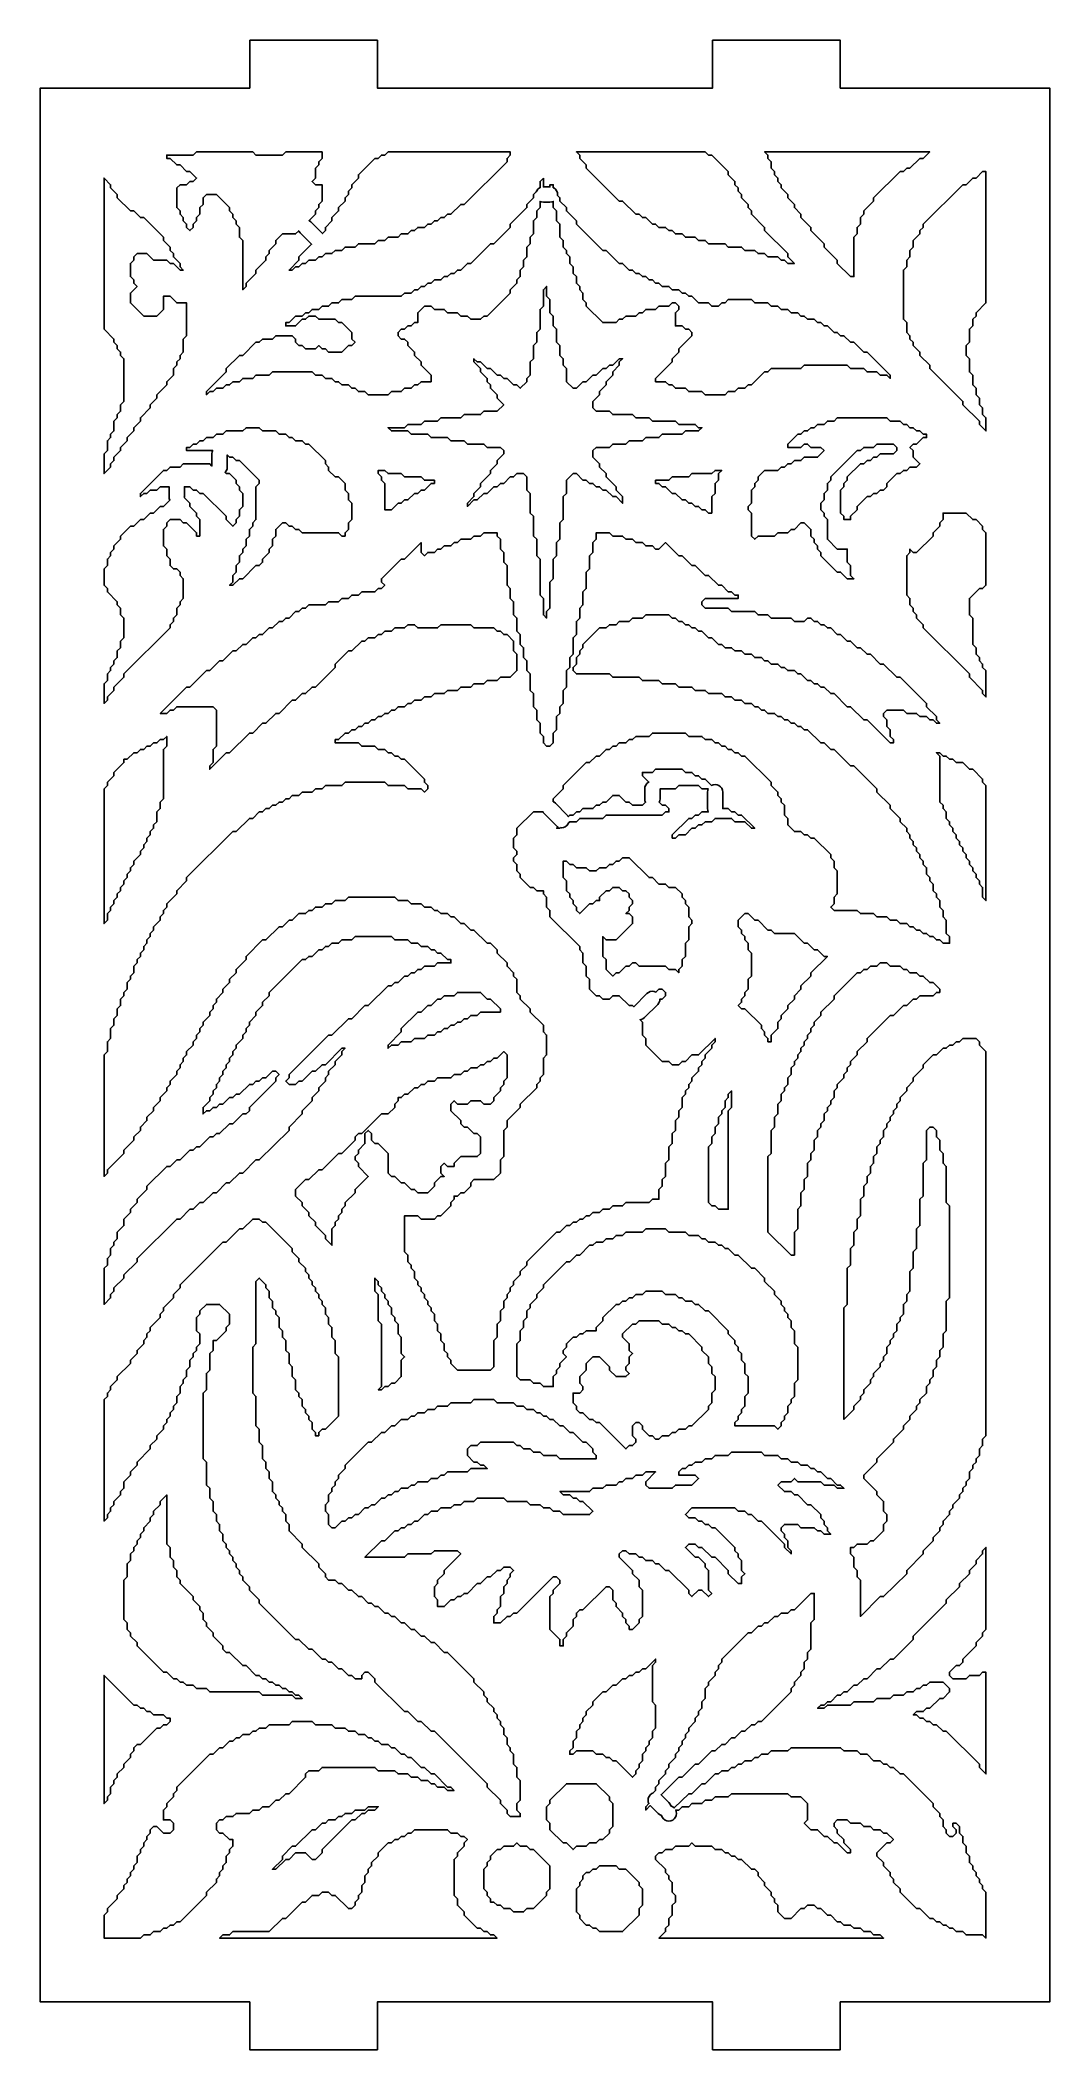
# Model space of a CAD drawing. Header units: millimetres. Extents: x 0 to 63, y 0 to 126.
import ezdxf

# ---------------------------------------------------------------- set-up
doc = ezdxf.new("R2010")
doc.units = ezdxf.units.MM
doc.layers.add('CUT', color=1, linetype='Continuous')

msp = doc.modelspace()

# ---------------------------------------------------------------- linework, layer by layer
at = {"layer": 'CUT'}
for points in [[(13.134, 126), (13.134, 123), (0, 123), (0, 3), (13.134, 3), (13.134, 0), (21.134, 0), (21.134, 3), (42.134, 3), (42.134, 0), (50.134, 0), (50.134, 3), (63.2679, 3), (63.2679, 123), (50.134, 123), (50.134, 126), (42.134, 126), (42.134, 123), (21.134, 123), (21.134, 126)], [(26.562571, 115.705882), (26.355575, 115.705882), (25.734587, 115.088235), (25.527591, 115.088235), (25.320595, 114.882353), (25.113599, 114.882353), (24.906603, 114.676471), (24.699606, 114.676471), (24.49261, 114.470588), (24.285614, 114.470588), (24.078618, 114.264706), (23.664626, 114.264706), (23.45763, 114.058824), (23.250634, 114.058824), (23.043638, 113.852941), (22.629646, 113.852941), (22.42265, 113.647059), (21.801662, 113.647059), (21.594665, 113.441176), (21.180673, 113.441176), (20.973677, 113.235294), (19.938697, 113.235294), (19.731701, 113.029412), (19.110713, 113.029412), (18.903717, 112.823529), (18.489725, 112.823529), (18.282728, 112.617647), (17.868736, 112.617647), (17.66174, 112.411765), (17.454744, 112.411765), (17.247748, 112.205882), (16.833756, 112.205882), (16.62676, 112), (16.419764, 112), (16.212768, 111.794118), (16.005772, 111.794118), (15.798776, 111.588235), (15.59178, 111.588235), (16.212768, 112.205882), (16.212768, 112.411765), (17.007012, 113.201736), (16.286434, 113.926211), (16.210422, 114.025828), (16.201476, 114.047592), (16.005772, 113.852941), (15.177787, 113.852941), (14.763795, 113.441176), (14.763795, 113.235294), (14.349803, 112.823529), (14.349803, 112.617647), (14.142807, 112.411765), (14.142807, 112.205882), (13.521819, 111.588235), (13.521819, 111.382353), (12.900831, 110.764706), (12.900831, 110.558824), (12.693835, 110.352941), (12.693835, 113.441176), (12.486839, 113.647059), (12.486839, 114.264706), (12.279843, 114.470588), (12.279843, 114.676471), (12.072847, 114.882353), (12.072847, 115.088235), (11.86585, 115.294118), (11.86585, 115.5), (11.037866, 116.323529), (10.416878, 116.323529), (10.209882, 116.117647), (10.209882, 115.705882), (10.002886, 115.5), (10.002886, 115.088235), (9.79589, 114.882353), (9.79589, 114.676471), (9.588894, 114.470588), (9.588894, 114.264706), (9.381898, 114.058824), (9.174902, 114.264706), (9.174902, 114.470588), (8.967906, 114.676471), (8.967906, 114.882353), (8.760909, 115.088235), (8.760909, 115.294118), (8.553913, 115.5), (8.553913, 116.735294), (8.760909, 116.941176), (9.174902, 116.941176), (9.381898, 117.147059), (9.588894, 117.147059), (9.79589, 117.352941), (9.381898, 117.764706), (9.174902, 117.764706), (8.760909, 118.176471), (8.553913, 118.176471), (8.139921, 118.588235), (7.932925, 118.588235), (7.932925, 118.794118), (9.588894, 118.794118), (9.79589, 119), (13.314823, 119), (13.521819, 118.794118), (15.177787, 118.794118), (15.384784, 119), (17.66174, 119), (17.66174, 118.588235), (17.454744, 118.382353), (17.454744, 118.176471), (17.247748, 117.970588), (17.247748, 117.352941), (17.040752, 117.147059), (17.247748, 116.941176), (17.66174, 116.941176), (17.66174, 115.911765), (17.454744, 115.705882), (17.454744, 115.5), (17.247748, 115.294118), (17.247748, 115.088235), (16.846165, 114.688813), (16.86788, 114.679749), (16.967085, 114.6032), (17.687663, 113.878725), (17.868736, 114.058824), (17.868736, 114.264706), (18.282728, 114.676471), (18.282728, 114.882353), (18.696721, 115.294118), (18.696721, 115.5), (19.110713, 115.911765), (19.110713, 116.117647), (19.317709, 116.323529), (19.317709, 116.529412), (19.524705, 116.735294), (19.524705, 116.941176), (19.938697, 117.352941), (19.938697, 117.558824), (20.973677, 118.588235), (21.180673, 118.588235), (21.387669, 118.794118), (21.594665, 118.794118), (21.801662, 119), (29.460516, 119), (29.460516, 118.794118), (29.25352, 118.588235), (29.25352, 118.382353)], [(43.122256, 117.764706), (43.122256, 117.558824), (43.536248, 117.147059), (43.536248, 116.941176), (43.743244, 116.735294), (43.743244, 116.529412), (43.95024, 116.323529), (43.95024, 116.117647), (44.364233, 115.705882), (44.364233, 115.5), (44.571229, 115.294118), (44.571229, 115.088235), (45.399213, 114.264706), (45.399213, 114.058824), (46.848185, 112.617647), (46.848185, 112.411765), (47.262177, 112), (46.848185, 112), (46.641189, 112.205882), (46.434193, 112.205882), (46.227197, 112.411765), (45.606209, 112.411765), (45.399213, 112.617647), (44.985221, 112.617647), (44.778225, 112.823529), (44.157236, 112.823529), (43.95024, 113.029412), (43.122256, 113.029412), (42.91526, 113.235294), (41.88028, 113.235294), (41.673284, 113.441176), (41.259292, 113.441176), (41.052296, 113.647059), (40.431307, 113.647059), (40.224311, 113.852941), (39.810319, 113.852941), (39.603323, 114.058824), (39.396327, 114.058824), (39.189331, 114.264706), (38.775339, 114.264706), (38.568343, 114.470588), (38.361347, 114.470588), (37.947355, 114.882353), (37.740358, 114.882353), (37.533362, 115.088235), (37.326366, 115.088235), (36.498382, 115.911765), (36.291386, 115.911765), (34.221425, 117.970588), (34.221425, 118.176471), (33.807433, 118.588235), (33.807433, 118.794118), (33.600437, 119), (41.673284, 119), (41.88028, 118.794118), (42.087276, 118.794118)], [(54.50704, 117.970588), (54.300044, 117.970588), (54.093048, 117.764706), (53.886052, 117.764706), (52.230083, 116.117647), (52.230083, 115.911765), (51.609095, 115.294118), (51.609095, 115.088235), (51.402099, 114.882353), (51.402099, 114.470588), (51.195103, 114.264706), (51.195103, 113.852941), (50.988107, 113.647059), (50.988107, 111.176471), (50.781111, 111.176471), (49.953126, 112), (49.953126, 112.205882), (49.125142, 113.029412), (49.125142, 113.235294), (48.297158, 114.058824), (48.297158, 114.264706), (47.67617, 114.882353), (47.67617, 115.088235), (47.262177, 115.5), (47.262177, 115.705882), (46.848185, 116.117647), (46.848185, 116.323529), (46.434193, 116.735294), (46.434193, 116.941176), (46.227197, 117.147059), (46.227197, 117.352941), (46.020201, 117.558824), (46.020201, 117.764706), (45.813205, 117.970588), (45.813205, 118.382353), (45.606209, 118.588235), (45.606209, 118.794118), (45.399213, 119), (55.749016, 119), (55.335024, 118.588235), (55.128028, 118.588235)], [(5.655969, 115.294118), (5.862965, 115.294118), (6.276957, 114.882353), (6.483953, 114.882353), (7.725929, 113.647059), (7.725929, 113.441176), (8.139921, 113.029412), (8.139921, 112.823529), (8.346917, 112.617647), (8.346917, 112.411765), (8.760909, 112), (8.760909, 111.794118), (8.967906, 111.588235), (8.760909, 111.588235), (8.346917, 112), (8.139921, 112), (7.932925, 112.205882), (7.104941, 112.205882), (6.690949, 112.617647), (6.069961, 112.617647), (5.862965, 112.411765), (5.862965, 112.205882), (5.655969, 112), (5.655969, 111.176471), (5.862965, 110.970588), (5.862965, 110.764706), (6.069961, 110.558824), (5.655969, 110.147059), (5.655969, 109.529412), (6.483953, 108.705882), (7.311937, 108.705882), (7.725929, 109.117647), (7.725929, 109.941176), (8.139921, 109.941176), (8.553913, 109.529412), (9.174902, 109.529412), (9.174902, 107.470588), (8.967906, 107.264706), (8.967906, 106.441176), (8.760909, 106.235294), (8.760909, 106.029412), (8.553913, 105.823529), (8.553913, 105.617647), (8.346917, 105.411765), (8.346917, 105), (7.932925, 104.588235), (7.932925, 104.382353), (7.311937, 103.764706), (7.311937, 103.558824), (6.897945, 103.147059), (6.897945, 102.941176), (6.276957, 102.323529), (6.276957, 102.117647), (5.862965, 101.705882), (5.862965, 101.5), (5.448972, 101.088235), (5.448972, 100.882353), (5.03498, 100.470588), (5.03498, 100.264706), (4.620988, 99.852941), (4.620988, 99.647059), (4.413992, 99.441176), (4.413992, 99.235294), (4, 98.823529), (4, 100.058824), (4.206996, 100.264706), (4.206996, 100.882353), (4.413992, 101.088235), (4.413992, 101.294118), (4.620988, 101.5), (4.620988, 102.117647), (4.827984, 102.323529), (4.827984, 102.529412), (5.03498, 102.735294), (5.03498, 103.147059), (5.241976, 103.352941), (5.241976, 106.029412), (5.03498, 106.235294), (5.03498, 106.441176), (4.827984, 106.647059), (4.827984, 106.852941), (4.620988, 107.058824), (4.620988, 107.264706), (4, 107.882353), (4, 117.352941), (4.413992, 116.941176), (4.413992, 116.735294), (4.827984, 116.323529), (4.827984, 116.117647)], [(31.530477, 117.352941), (31.530477, 116.803529), (31.944469, 116.803529), (31.944469, 116.941176), (32.151465, 116.941176), (32.151465, 116.752892), (32.184469, 116.739222), (32.28388, 116.662941), (32.360161, 116.563529), (32.408113, 116.447763), (32.424469, 116.323529), (32.416826, 116.265478), (32.565457, 116.117647), (32.565457, 115.911765), (32.979449, 115.5), (32.979449, 115.294118), (33.600437, 114.676471), (33.600437, 114.470588), (35.256406, 112.823529), (35.463402, 112.823529), (36.291386, 112), (36.498382, 112), (36.912374, 111.588235), (37.11937, 111.588235), (37.326366, 111.382353), (37.533362, 111.382353), (37.740358, 111.176471), (37.947355, 111.176471), (38.154351, 110.970588), (38.361347, 110.970588), (38.568343, 110.764706), (38.775339, 110.764706), (38.982335, 110.558824), (39.396327, 110.558824), (39.603323, 110.352941), (40.017315, 110.352941), (40.224311, 110.147059), (40.431307, 110.147059), (40.638303, 109.941176), (40.845299, 109.941176), (41.259292, 109.529412), (41.88028, 109.529412), (42.087276, 109.323529), (42.501268, 109.323529), (42.708264, 109.529412), (42.91526, 109.529412), (43.122256, 109.735294), (44.571229, 109.735294), (44.778225, 109.529412), (45.606209, 109.529412), (45.813205, 109.323529), (46.227197, 109.323529), (46.434193, 109.117647), (46.848185, 109.117647), (47.055181, 108.911765), (47.469174, 108.911765), (47.67617, 108.705882), (47.883166, 108.705882), (48.090162, 108.5), (48.504154, 108.5), (48.71115, 108.294118), (48.918146, 108.294118), (49.125142, 108.088235), (49.332138, 108.088235), (49.74613, 107.676471), (49.953126, 107.676471), (50.160122, 107.470588), (50.367118, 107.470588), (50.781111, 107.058824), (50.988107, 107.058824), (51.609095, 106.441176), (51.816091, 106.441176), (53.265063, 105), (53.265063, 104.794118), (53.058067, 105), (52.644075, 105), (52.437079, 105.205882), (51.816091, 105.205882), (51.609095, 105.411765), (50.781111, 105.411765), (50.574114, 105.617647), (47.883166, 105.617647), (47.67617, 105.411765), (45.813205, 105.411765), (45.606209, 105.205882), (45.399213, 105.205882), (44.571229, 104.382353), (44.364233, 104.382353), (44.157236, 104.176471), (43.743244, 104.176471), (43.536248, 103.970588), (43.122256, 103.970588), (42.91526, 103.764706), (41.673284, 103.764706), (41.466288, 103.970588), (40.638303, 103.970588), (40.431307, 104.176471), (39.810319, 104.176471), (39.603323, 104.382353), (39.396327, 104.382353), (39.189331, 104.588235), (38.568343, 104.588235), (38.568343, 104.794118), (39.603323, 105.823529), (39.603323, 106.029412), (40.017315, 106.441176), (40.017315, 106.647059), (40.845299, 107.470588), (40.845299, 107.676471), (40.638303, 107.882353), (40.431307, 107.882353), (40.224311, 108.088235), (39.810319, 108.088235), (39.810319, 108.911765), (40.017315, 109.117647), (40.017315, 109.323529), (39.810319, 109.529412), (39.603323, 109.529412), (39.396327, 109.323529), (38.775339, 109.323529), (38.568343, 109.117647), (37.947355, 109.117647), (37.740358, 108.911765), (37.533362, 108.911765), (37.326366, 108.705882), (36.705378, 108.705882), (36.498382, 108.5), (36.291386, 108.5), (36.08439, 108.294118), (35.256406, 108.294118), (34.221425, 109.323529), (34.221425, 109.529412), (34.014429, 109.735294), (34.014429, 110.147059), (33.807433, 110.352941), (33.807433, 110.558824), (33.600437, 110.764706), (33.600437, 111.176471), (33.393441, 111.382353), (33.393441, 111.794118), (33.186445, 112), (33.186445, 112.411765), (32.979449, 112.617647), (32.979449, 112.823529), (32.772453, 113.029412), (32.772453, 113.441176), (32.565457, 113.647059), (32.565457, 114.470588), (32.358461, 114.676471), (32.358461, 115.294118), (32.151465, 115.5), (32.151465, 115.894167), (32.068702, 115.859885), (31.944469, 115.843529), (31.530477, 115.843529), (31.406243, 115.859885), (31.32348, 115.894167), (31.32348, 115.5), (31.116484, 115.294118), (31.116484, 114.882353), (30.909488, 114.676471), (30.909488, 113.852941), (30.702492, 113.647059), (30.702492, 113.235294), (30.495496, 113.029412), (30.495496, 112.411765), (30.2885, 112.205882), (30.2885, 111.794118), (30.081504, 111.588235), (30.081504, 111.176471), (29.874508, 110.970588), (29.874508, 110.764706), (29.460516, 110.352941), (29.460516, 110.147059), (28.011543, 108.705882), (27.804547, 108.705882), (27.597551, 108.5), (26.976563, 108.5), (26.769567, 108.705882), (26.355575, 108.705882), (26.148579, 108.911765), (25.527591, 108.911765), (25.320595, 109.117647), (24.699606, 109.117647), (24.49261, 109.323529), (24.078618, 109.323529), (23.664626, 108.911765), (23.664626, 108.294118), (23.45763, 108.294118), (23.250634, 108.088235), (23.043638, 108.088235), (22.836642, 107.882353), (22.629646, 107.882353), (22.42265, 107.676471), (22.42265, 107.470588), (22.629646, 107.264706), (22.836642, 107.264706), (23.043638, 107.058824), (23.043638, 106.852941), (23.45763, 106.441176), (23.45763, 106.235294), (23.871622, 105.823529), (23.871622, 105.617647), (24.49261, 105), (24.49261, 104.588235), (23.871622, 104.588235), (23.664626, 104.382353), (23.45763, 104.382353), (23.250634, 104.176471), (22.836642, 104.176471), (22.629646, 103.970588), (22.008658, 103.970588), (21.801662, 103.764706), (20.559685, 103.764706), (20.352689, 103.970588), (19.938697, 103.970588), (19.731701, 104.176471), (19.524705, 104.176471), (19.317709, 104.382353), (18.903717, 104.382353), (18.696721, 104.588235), (18.489725, 104.588235), (18.282728, 104.794118), (17.868736, 104.794118), (17.66174, 105), (17.247748, 105), (17.040752, 105.205882), (14.556799, 105.205882), (14.349803, 105), (13.521819, 105), (13.314823, 104.794118), (12.693835, 104.794118), (12.486839, 104.588235), (12.072847, 104.588235), (11.86585, 104.382353), (11.658854, 104.382353), (11.451858, 104.176471), (11.037866, 104.176471), (10.83087, 103.970588), (10.623874, 103.970588), (10.416878, 103.764706), (10.416878, 103.970588), (11.658854, 105.205882), (11.658854, 105.411765), (12.486839, 106.235294), (12.693835, 106.235294), (13.521819, 107.058824), (13.728815, 107.058824), (13.935811, 107.264706), (14.556799, 107.264706), (14.763795, 107.470588), (15.798776, 107.470588), (16.005772, 107.264706), (16.005772, 107.058824), (16.212768, 106.852941), (16.419764, 106.852941), (16.62676, 106.647059), (17.247748, 106.647059), (17.454744, 106.852941), (17.66174, 106.647059), (17.868736, 106.647059), (18.075732, 106.441176), (18.903717, 106.441176), (19.317709, 106.852941), (19.524705, 106.852941), (19.731701, 107.058824), (19.524705, 107.264706), (19.524705, 107.676471), (18.903717, 108.294118), (18.696721, 108.294118), (18.489725, 108.5), (17.454744, 108.5), (17.247748, 108.705882), (16.833756, 108.705882), (16.62676, 108.5), (16.419764, 108.5), (16.005772, 108.088235), (15.384784, 108.088235), (15.384784, 108.294118), (15.59178, 108.294118), (16.005772, 108.705882), (16.419764, 108.705882), (16.62676, 108.911765), (16.833756, 108.911765), (17.040752, 109.117647), (17.454744, 109.117647), (17.66174, 109.323529), (18.075732, 109.323529), (18.282728, 109.529412), (18.696721, 109.529412), (18.903717, 109.735294), (19.524705, 109.735294), (19.731701, 109.941176), (22.629646, 109.941176), (22.836642, 110.147059), (23.250634, 110.147059), (23.45763, 110.352941), (23.664626, 110.352941), (23.871622, 110.558824), (24.078618, 110.558824), (24.285614, 110.764706), (24.49261, 110.764706), (24.699606, 110.970588), (25.113599, 110.970588), (25.320595, 111.176471), (25.527591, 111.176471), (25.734587, 111.382353), (25.941583, 111.382353), (26.148579, 111.588235), (26.355575, 111.588235), (26.769567, 112), (26.976563, 112), (28.21854, 113.235294), (28.425536, 113.235294), (29.460516, 114.264706), (29.460516, 114.470588), (30.495496, 115.5), (30.495496, 115.705882), (30.909488, 116.117647), (30.909488, 116.323529), (31.08956, 116.502632), (31.114784, 116.563529), (31.191065, 116.662941), (31.290477, 116.739222), (31.32348, 116.752892), (31.32348, 117.147059)], [(58.646961, 108.705882), (58.439965, 108.5), (58.439965, 108.088235), (58.232969, 107.882353), (58.232969, 107.058824), (58.025973, 106.852941), (58.025973, 106.235294), (58.232969, 106.029412), (58.232969, 105.205882), (58.439965, 105), (58.439965, 104.382353), (58.646961, 104.176471), (58.646961, 103.764706), (58.853957, 103.558824), (58.853957, 103.147059), (59.060953, 102.941176), (59.060953, 102.529412), (59.267949, 102.323529), (59.267949, 101.5), (58.853957, 101.911765), (58.853957, 102.117647), (57.818977, 103.147059), (57.818977, 103.352941), (55.749016, 105.411765), (55.749016, 105.617647), (55.128028, 106.235294), (55.128028, 106.441176), (54.714036, 106.852941), (54.714036, 107.058824), (54.50704, 107.264706), (54.50704, 107.470588), (54.300044, 107.676471), (54.300044, 108.294118), (54.093048, 108.5), (54.093048, 111.588235), (54.300044, 111.794118), (54.300044, 112.205882), (54.50704, 112.411765), (54.50704, 112.823529), (54.714036, 113.029412), (54.714036, 113.441176), (55.128028, 113.852941), (55.128028, 114.058824), (55.335024, 114.264706), (55.335024, 114.470588), (57.818977, 116.941176), (58.025973, 116.941176), (58.439965, 117.352941), (58.646961, 117.352941), (59.060953, 117.764706), (59.267949, 117.764706), (59.267949, 109.529412), (58.646961, 108.911765)], [(24.078618, 102.117647), (24.906603, 102.117647), (25.113599, 102.323529), (26.355575, 102.323529), (26.562571, 102.529412), (27.597551, 102.529412), (27.804547, 102.735294), (28.632532, 102.735294), (29.046524, 103.147059), (28.632532, 103.558824), (28.632532, 103.764706), (28.21854, 104.176471), (28.21854, 104.382353), (28.011543, 104.588235), (28.011543, 104.794118), (27.597551, 105.205882), (27.597551, 105.411765), (27.183559, 105.823529), (27.183559, 106.029412), (27.390555, 105.823529), (27.597551, 105.823529), (28.011543, 105.411765), (28.21854, 105.411765), (28.632532, 105), (28.839528, 105), (29.046524, 104.794118), (29.25352, 104.794118), (29.667512, 104.382353), (29.874508, 104.382353), (30.081504, 104.176471), (30.495496, 104.588235), (30.495496, 104.794118), (30.702492, 105), (30.702492, 105.823529), (30.909488, 106.029412), (30.909488, 106.852941), (31.116484, 107.058824), (31.116484, 107.676471), (31.32348, 107.882353), (31.32348, 109.117647), (31.530477, 109.323529), (31.530477, 110.352941), (31.737473, 110.558824), (31.737473, 109.941176), (31.944469, 109.735294), (31.944469, 108.911765), (32.151465, 108.705882), (32.151465, 108.088235), (32.358461, 107.882353), (32.358461, 107.058824), (32.565457, 106.852941), (32.565457, 106.235294), (32.772453, 106.029412), (32.772453, 105.617647), (32.979449, 105.411765), (32.979449, 104.588235), (33.393441, 104.176471), (33.600437, 104.176471), (34.014429, 104.588235), (34.221425, 104.588235), (34.635418, 105), (34.842414, 105), (35.256406, 105.411765), (35.463402, 105.411765), (35.670398, 105.617647), (35.877394, 105.617647), (36.291386, 106.029412), (36.498382, 106.029412), (36.291386, 105.823529), (36.291386, 105.617647), (35.877394, 105.205882), (35.877394, 105), (35.463402, 104.588235), (35.463402, 104.382353), (35.04941, 103.970588), (35.04941, 103.764706), (34.635418, 103.352941), (34.635418, 102.941176), (34.842414, 102.735294), (35.670398, 102.735294), (35.877394, 102.529412), (37.11937, 102.529412), (37.326366, 102.323529), (38.154351, 102.323529), (38.361347, 102.117647), (39.810319, 102.117647), (40.017315, 101.911765), (41.052296, 101.911765), (41.259292, 101.705882), (41.466288, 101.705882), (41.259292, 101.5), (40.431307, 101.5), (40.224311, 101.294118), (38.982335, 101.294118), (38.775339, 101.088235), (37.947355, 101.088235), (37.740358, 100.882353), (36.912374, 100.882353), (36.705378, 100.676471), (35.877394, 100.676471), (35.670398, 100.470588), (34.842414, 100.470588), (34.635418, 100.264706), (34.635418, 99.852941), (35.04941, 99.441176), (35.04941, 99.235294), (35.463402, 98.823529), (35.463402, 98.617647), (36.08439, 98), (36.08439, 97.794118), (36.498382, 97.382353), (36.498382, 96.970588), (36.08439, 97.382353), (35.877394, 97.382353), (35.463402, 97.794118), (35.256406, 97.794118), (35.04941, 98), (34.842414, 98), (34.635418, 98.205882), (34.428421, 98.205882), (34.221425, 98.411765), (34.014429, 98.411765), (33.600437, 98.823529), (33.393441, 98.823529), (32.979449, 98.411765), (32.979449, 97.588235), (32.772453, 97.382353), (32.772453, 95.941176), (32.565457, 95.735294), (32.565457, 94.705882), (32.358461, 94.5), (32.358461, 93.676471), (32.151465, 93.470588), (32.151465, 92.235294), (31.944469, 92.029412), (31.944469, 90.382353), (31.737473, 90.176471), (31.737473, 89.764706), (31.530477, 89.970588), (31.530477, 91), (31.32348, 91.205882), (31.32348, 93.470588), (31.116484, 93.676471), (31.116484, 94.705882), (30.909488, 94.911765), (30.909488, 96.147059), (30.702492, 96.352941), (30.702492, 97.588235), (30.495496, 97.794118), (30.495496, 98.617647), (30.2885, 98.823529), (29.874508, 98.823529), (29.667512, 98.617647), (29.460516, 98.617647), (29.046524, 98.205882), (28.839528, 98.205882), (28.632532, 98), (28.425536, 98), (28.011543, 97.588235), (27.804547, 97.588235), (27.390555, 97.176471), (27.183559, 97.176471), (26.769567, 96.764706), (26.769567, 96.970588), (27.183559, 97.382353), (27.183559, 97.588235), (27.597551, 98), (27.597551, 98.205882), (28.21854, 98.823529), (28.21854, 99.029412), (28.632532, 99.441176), (28.632532, 99.647059), (29.046524, 100.058824), (29.046524, 100.264706), (28.839528, 100.470588), (28.011543, 100.470588), (27.804547, 100.676471), (26.769567, 100.676471), (26.562571, 100.882353), (25.734587, 100.882353), (25.527591, 101.088235), (24.49261, 101.088235), (24.285614, 101.294118), (23.250634, 101.294118), (23.043638, 101.5), (22.008658, 101.5), (21.801662, 101.705882), (22.836642, 101.705882), (23.043638, 101.911765), (23.871622, 101.911765)], [(44.364233, 96.764706), (44.571229, 96.970588), (44.571229, 97.794118), (44.778225, 98), (44.778225, 98.205882), (44.985221, 98.411765), (44.985221, 98.617647), (45.399213, 99.029412), (46.227197, 99.029412), (46.434193, 99.235294), (46.641189, 99.235294), (46.848185, 99.441176), (47.055181, 99.441176), (47.262177, 99.647059), (47.67617, 99.647059), (47.883166, 99.852941), (48.71115, 99.852941), (49.125142, 100.264706), (48.918146, 100.470588), (48.297158, 100.470588), (48.090162, 100.676471), (47.883166, 100.676471), (47.67617, 100.470588), (46.848185, 100.470588), (46.848185, 100.676471), (47.469174, 101.294118), (47.67617, 101.294118), (47.883166, 101.5), (48.090162, 101.5), (48.297158, 101.705882), (48.504154, 101.705882), (48.71115, 101.911765), (49.125142, 101.911765), (49.332138, 102.117647), (49.74613, 102.117647), (49.953126, 102.323529), (53.058067, 102.323529), (53.265063, 102.117647), (53.886052, 102.117647), (54.093048, 101.911765), (54.300044, 101.911765), (54.50704, 101.705882), (54.714036, 101.705882), (54.921032, 101.5), (55.128028, 101.5), (55.335024, 101.294118), (55.54202, 101.294118), (55.54202, 101.088235), (55.335024, 101.088235), (54.921032, 100.676471), (54.714036, 100.676471), (54.50704, 100.470588), (54.714036, 100.264706), (54.714036, 99.852941), (55.128028, 99.441176), (54.921032, 99.235294), (54.50704, 99.235294), (54.300044, 99.029412), (54.093048, 99.029412), (53.886052, 98.823529), (53.679055, 98.823529), (53.058067, 98.205882), (53.058067, 98), (52.851071, 97.794118), (52.644075, 97.794118), (52.437079, 97.588235), (52.230083, 97.588235), (52.023087, 97.382353), (51.816091, 97.382353), (51.195103, 96.764706), (51.195103, 96.558824), (50.781111, 96.147059), (50.781111, 95.941176), (50.367118, 95.941176), (50.367118, 96.147059), (50.160122, 96.352941), (50.160122, 97.794118), (50.367118, 98), (50.367118, 98.205882), (50.574114, 98.411765), (50.574114, 98.617647), (51.402099, 99.441176), (51.609095, 99.441176), (51.816091, 99.647059), (52.023087, 99.647059), (52.230083, 99.852941), (52.437079, 99.852941), (52.644075, 100.058824), (53.472059, 100.058824), (53.679055, 100.264706), (53.679055, 100.470588), (53.472059, 100.676471), (52.437079, 100.676471), (52.230083, 100.470588), (51.609095, 100.470588), (51.402099, 100.264706), (51.195103, 100.264706), (49.539134, 98.617647), (49.539134, 98.411765), (49.332138, 98.205882), (49.332138, 97.794118), (49.125142, 97.588235), (49.125142, 97.176471), (48.918146, 96.970588), (48.918146, 96.558824), (49.125142, 96.352941), (49.125142, 96.147059), (49.332138, 95.941176), (49.332138, 94.705882), (49.953126, 94.088235), (50.574114, 94.088235), (50.574114, 93.264706), (50.781111, 93.058824), (50.781111, 92.441176), (50.988107, 92.235294), (50.574114, 92.235294), (50.160122, 92.647059), (49.953126, 92.647059), (48.918146, 93.676471), (48.918146, 93.882353), (48.71115, 94.088235), (48.71115, 94.294118), (48.504154, 94.5), (48.504154, 94.705882), (48.297158, 94.911765), (48.297158, 95.323529), (47.883166, 95.735294), (47.67617, 95.735294), (47.262177, 95.323529), (47.055181, 95.323529), (46.848185, 95.117647), (46.227197, 95.117647), (46.020201, 94.911765), (44.985221, 94.911765), (44.778225, 94.705882), (44.571229, 94.911765), (44.571229, 96.352941), (44.364233, 96.558824)], [(10.781218, 100.183057), (10.815038, 100.264706), (9.174902, 100.264706), (9.174902, 100.470588), (9.381898, 100.470588), (9.588894, 100.676471), (9.79589, 100.676471), (10.002886, 100.882353), (10.209882, 100.882353), (10.416878, 101.088235), (10.83087, 101.088235), (11.037866, 101.294118), (11.451858, 101.294118), (11.658854, 101.5), (12.693835, 101.5), (12.900831, 101.705882), (13.728815, 101.705882), (13.935811, 101.5), (14.763795, 101.5), (14.970791, 101.294118), (15.384784, 101.294118), (15.59178, 101.088235), (15.798776, 101.088235), (16.005772, 100.882353), (16.419764, 100.882353), (16.62676, 100.676471), (16.833756, 100.676471), (17.868736, 99.647059), (17.868736, 99.441176), (18.075732, 99.235294), (18.075732, 99.029412), (18.489725, 98.617647), (18.696721, 98.617647), (19.110713, 98.205882), (19.110713, 97.794118), (19.317709, 97.588235), (19.317709, 97.176471), (19.524705, 96.970588), (19.524705, 95.941176), (19.317709, 95.735294), (19.317709, 95.323529), (19.110713, 95.117647), (19.110713, 94.911765), (18.903717, 94.911765), (18.696721, 95.117647), (16.419764, 95.117647), (16.212768, 95.323529), (16.005772, 95.323529), (15.798776, 95.529412), (15.59178, 95.529412), (15.384784, 95.735294), (15.177787, 95.735294), (14.763795, 95.323529), (14.763795, 94.911765), (14.556799, 94.705882), (14.556799, 94.294118), (14.349803, 94.088235), (14.349803, 93.882353), (13.935811, 93.470588), (13.935811, 93.264706), (13.728815, 93.058824), (13.521819, 93.058824), (12.693835, 92.235294), (12.486839, 92.235294), (12.072847, 91.823529), (11.86585, 91.823529), (12.072847, 92.029412), (12.072847, 92.441176), (12.279843, 92.647059), (12.279843, 93.058824), (12.486839, 93.264706), (12.486839, 93.676471), (12.693835, 93.882353), (12.693835, 94.088235), (12.900831, 94.294118), (12.900831, 94.705882), (13.107827, 94.911765), (13.107827, 95.323529), (13.314823, 95.529412), (13.314823, 95.735294), (13.521819, 95.941176), (13.521819, 98), (13.728815, 98.205882), (13.728815, 98.411765), (12.486839, 99.647059), (12.279843, 99.647059), (12.072847, 99.852941), (11.86585, 99.852941), (11.724862, 99.993171), (11.724862, 99.235294), (11.708507, 99.111061), (11.660554, 98.995294), (11.585068, 98.896919), (11.658854, 98.823529), (11.86585, 98.823529), (12.279843, 98.411765), (12.279843, 98.205882), (12.486839, 98), (12.486839, 97.794118), (12.693835, 97.588235), (12.693835, 96.764706), (12.486839, 96.558824), (12.486839, 96.147059), (12.279843, 95.941176), (12.279843, 95.735294), (12.072847, 95.529412), (11.658854, 95.941176), (11.658854, 96.147059), (10.209882, 97.588235), (10.002886, 97.588235), (9.79589, 97.794118), (9.588894, 97.794118), (9.381898, 98), (9.033913, 98), (9.033913, 97.382353), (9.026271, 97.324302), (9.381898, 96.970588), (9.381898, 96.764706), (9.79589, 96.352941), (9.79589, 96.147059), (10.002886, 95.941176), (10.002886, 94.911765), (9.79589, 94.911765), (9.79589, 95.117647), (9.174902, 95.735294), (8.967906, 95.735294), (8.760909, 95.941176), (8.139921, 95.941176), (7.932925, 95.735294), (7.932925, 95.529412), (7.725929, 95.323529), (7.725929, 94.294118), (7.932925, 94.088235), (7.932925, 93.676471), (8.139921, 93.470588), (8.139921, 93.058824), (8.346917, 92.852941), (8.553913, 92.852941), (8.760909, 92.647059), (8.760909, 92.441176), (8.967906, 92.235294), (8.967906, 91), (8.760909, 90.794118), (8.760909, 90.588235), (8.553913, 90.382353), (8.553913, 89.970588), (8.346917, 89.764706), (8.346917, 89.558824), (8.139921, 89.352941), (8.139921, 89.147059), (5.241976, 86.264706), (5.241976, 86.058824), (4.620988, 85.441176), (4.620988, 85.235294), (4.206996, 84.823529), (4.206996, 84.617647), (4, 84.411765), (4, 85.647059), (4.206996, 85.852941), (4.206996, 86.264706), (4.413992, 86.470588), (4.413992, 86.676471), (4.620988, 86.882353), (4.620988, 87.088235), (4.827984, 87.294118), (4.827984, 87.705882), (5.03498, 87.911765), (5.03498, 88.323529), (5.241976, 88.529412), (5.241976, 89.764706), (5.03498, 89.970588), (5.03498, 90.382353), (4.827984, 90.588235), (4.827984, 90.794118), (4.206996, 91.411765), (4.206996, 91.617647), (4, 91.823529), (4, 92.852941), (4.206996, 93.058824), (4.206996, 93.470588), (4.413992, 93.676471), (4.413992, 93.882353), (4.620988, 94.088235), (4.620988, 94.294118), (5.03498, 94.705882), (5.03498, 94.911765), (5.655969, 95.529412), (5.862965, 95.529412), (6.276957, 95.941176), (6.483953, 95.941176), (6.897945, 96.352941), (7.104941, 96.352941), (7.518933, 96.764706), (7.725929, 96.764706), (8.128709, 97.165318), (8.090269, 97.25812), (8.073913, 97.382353), (8.073913, 98), (7.518933, 98), (7.311937, 97.794118), (6.897945, 97.794118), (6.690949, 97.588235), (6.483953, 97.588235), (6.276957, 97.382353), (6.276957, 97.588235), (7.725929, 99.029412), (7.932925, 99.029412), (8.139921, 99.235294), (8.760909, 99.235294), (8.967906, 99.441176), (10.623874, 99.441176), (10.764862, 99.300947), (10.764862, 100.058824)], [(23.871622, 98.617647), (24.078618, 98.411765), (24.699606, 98.411765), (24.699606, 98.205882), (24.49261, 98.205882), (24.078618, 97.794118), (23.871622, 97.794118), (23.664626, 97.588235), (23.45763, 97.588235), (23.043638, 97.176471), (22.836642, 97.176471), (22.629646, 96.970588), (22.42265, 96.970588), (22.008658, 96.558824), (21.594665, 96.558824), (21.594665, 98.205882), (21.387669, 98.411765), (21.387669, 98.617647), (21.180673, 98.823529), (21.180673, 99.029412), (21.594665, 99.029412), (21.801662, 98.823529), (22.629646, 98.823529), (22.836642, 98.617647)], [(42.294272, 97.588235), (42.087276, 97.382353), (42.087276, 96.352941), (41.88028, 96.352941), (41.673284, 96.558824), (41.466288, 96.558824), (41.259292, 96.764706), (41.052296, 96.764706), (40.845299, 96.970588), (40.638303, 96.970588), (40.431307, 97.176471), (40.224311, 97.176471), (39.810319, 97.588235), (39.603323, 97.588235), (39.189331, 98), (38.982335, 98), (38.775339, 98.205882), (38.568343, 98.205882), (38.568343, 98.411765), (39.396327, 98.411765), (39.603323, 98.617647), (40.638303, 98.617647), (40.845299, 98.823529), (42.087276, 98.823529), (42.294272, 99.029412), (42.708264, 99.029412), (42.501268, 98.823529), (42.501268, 98.411765), (42.294272, 98.205882)], [(59.060953, 95.529412), (59.060953, 95.323529), (59.267949, 95.117647), (59.267949, 91.823529), (59.060953, 91.617647), (58.853957, 91.617647), (58.232969, 91), (58.232969, 89.970588), (58.439965, 89.764706), (58.439965, 88.117647), (58.646961, 87.911765), (58.646961, 87.5), (58.853957, 87.294118), (58.853957, 87.088235), (59.060953, 86.882353), (59.060953, 86.676471), (59.267949, 86.470588), (59.267949, 84.823529), (59.060953, 85.029412), (59.060953, 85.235294), (58.232969, 86.058824), (58.232969, 86.264706), (55.335024, 89.147059), (55.335024, 89.352941), (54.921032, 89.764706), (54.921032, 89.970588), (54.714036, 90.176471), (54.714036, 90.382353), (54.50704, 90.588235), (54.50704, 91), (54.300044, 91.205882), (54.300044, 93.676471), (54.50704, 93.882353), (54.50704, 94.088235), (54.714036, 93.882353), (54.921032, 93.882353), (55.956012, 94.911765), (55.956012, 95.117647), (56.370004, 95.529412), (56.370004, 95.735294), (56.577, 95.941176), (56.577, 96.352941), (58.025973, 96.352941), (58.439965, 95.941176), (58.646961, 95.941176)], [(41.052296, 79.882353), (41.259292, 79.882353), (41.466288, 79.676471), (41.673284, 79.676471), (42.074785, 79.27713), (42.170039, 79.316586), (42.294272, 79.332941), (42.418505, 79.316586), (42.534272, 79.268633), (42.633683, 79.192352), (42.709964, 79.092941), (42.757916, 78.977174), (42.774272, 78.852941), (42.774272, 77.823529), (43.122256, 77.823529), (43.329252, 77.617647), (43.536248, 77.617647), (43.743244, 77.411765), (43.95024, 77.411765), (44.778225, 76.588235), (44.571229, 76.588235), (44.157236, 77), (43.536248, 77), (43.329252, 77.205882), (42.294272, 77.205882), (42.087276, 77), (41.673284, 77), (41.466288, 76.794118), (41.259292, 76.794118), (41.052296, 76.588235), (40.845299, 76.588235), (40.431307, 76.176471), (40.017315, 76.176471), (39.810319, 75.970588), (39.603323, 75.970588), (39.603323, 76.176471), (40.638303, 77.205882), (40.845299, 77.205882), (41.052296, 77.411765), (41.259292, 77.411765), (41.466288, 77.617647), (41.864448, 77.617647), (41.830628, 77.699296), (41.814272, 77.823529), (41.814272, 78.852941), (41.830628, 78.977174), (41.864448, 79.058824), (41.466288, 79.058824), (41.259292, 79.264706), (40.017315, 79.264706), (39.810319, 79.058824), (38.841347, 79.058824), (38.841347, 78.441176), (38.824991, 78.316943), (38.786551, 78.224142), (38.982335, 78.029412), (39.189331, 78.029412), (39.396327, 77.823529), (39.396327, 77.617647), (39.189331, 77.617647), (38.982335, 77.411765), (35.463402, 77.411765), (35.256406, 77.205882), (33.807433, 77.205882), (33.600437, 77), (33.186445, 77), (33.105983, 76.91997), (33.08009, 76.857933), (33.003541, 76.758728), (32.903924, 76.682716), (32.788028, 76.635076), (32.663752, 76.619055), (32.604456, 76.627025), (32.565457, 76.588235), (32.358461, 76.588235), (32.445641, 76.674947), (32.423926, 76.68401), (32.324721, 76.760559), (31.604143, 77.485035), (31.528131, 77.584652), (31.514568, 77.617647), (30.909488, 77.617647), (29.874508, 76.588235), (29.874508, 76.176471), (29.667512, 75.970588), (29.667512, 75.352941), (29.874508, 75.147059), (29.874508, 74.941176), (29.667512, 74.735294), (29.667512, 74.529412), (29.874508, 74.323529), (29.874508, 73.911765), (30.081504, 73.705882), (30.081504, 73.5), (30.702492, 72.882353), (30.909488, 72.882353), (31.116484, 72.676471), (31.530477, 72.676471), (31.530477, 72.470588), (31.737473, 72.264706), (31.737473, 71.647059), (31.944469, 71.441176), (31.944469, 71.029412), (33.807433, 69.176471), (33.807433, 68.970588), (34.014429, 68.764706), (34.014429, 68.147059), (34.221425, 67.941176), (34.221425, 67.323529), (34.428421, 67.117647), (34.428421, 66.5), (34.842414, 66.088235), (35.04941, 66.088235), (35.256406, 65.882353), (35.670398, 65.882353), (35.877394, 66.088235), (36.291386, 66.088235), (36.912374, 65.470588), (37.11937, 65.470588), (37.193037, 65.397318), (38.016554, 66.22529), (38.115759, 66.301839), (38.231397, 66.350103), (38.355585, 66.366794), (38.479862, 66.350774), (38.582774, 66.308471), (38.775339, 66.5), (38.982335, 66.5), (39.189331, 66.294118), (39.189331, 66.088235), (38.982335, 65.882353), (38.836138, 65.882353), (38.820858, 65.763814), (38.773218, 65.647918), (38.697205, 65.548301), (37.873688, 64.720329), (37.774483, 64.64378), (37.658846, 64.595516), (37.593953, 64.586794), (37.740358, 64.441176), (37.740358, 63.617647), (37.947355, 63.411765), (37.947355, 63), (38.982335, 61.970588), (39.396327, 61.970588), (39.603323, 61.764706), (40.017315, 61.764706), (40.224311, 61.970588), (40.431307, 61.970588), (40.845299, 62.382353), (41.259292, 62.382353), (42.294272, 63.411765), (42.294272, 63.205882), (42.087276, 63), (42.087276, 62.794118), (41.673284, 62.382353), (41.673284, 62.176471), (41.466288, 61.970588), (41.466288, 61.764706), (41.259292, 61.558824), (41.259292, 61.352941), (40.845299, 60.941176), (40.845299, 60.735294), (40.638303, 60.529412), (40.638303, 60.323529), (40.431307, 60.117647), (40.431307, 59.911765), (40.224311, 59.705882), (40.224311, 59.088235), (40.017315, 58.882353), (40.017315, 58.470588), (39.810319, 58.264706), (39.810319, 57.647059), (39.603323, 57.441176), (39.603323, 56.823529), (39.396327, 56.617647), (39.396327, 55.794118), (39.189331, 55.588235), (39.189331, 54.764706), (38.982335, 54.558824), (38.982335, 54.147059), (38.775339, 53.941176), (38.775339, 53.323529), (38.361347, 53.323529), (38.154351, 53.117647), (36.705378, 53.117647), (36.498382, 52.911765), (35.877394, 52.911765), (35.670398, 52.705882), (35.256406, 52.705882), (35.04941, 52.5), (34.635418, 52.5), (34.428421, 52.294118), (34.221425, 52.294118), (34.014429, 52.088235), (33.807433, 52.088235), (33.600437, 51.882353), (33.393441, 51.882353), (33.186445, 51.676471), (32.979449, 51.676471), (32.565457, 51.264706), (32.358461, 51.264706), (30.495496, 49.411765), (30.495496, 49.205882), (30.081504, 48.794118), (30.081504, 48.588235), (29.667512, 48.176471), (29.667512, 47.970588), (29.460516, 47.764706), (29.460516, 47.558824), (29.25352, 47.352941), (29.25352, 47.147059), (29.046524, 46.941176), (29.046524, 46.529412), (28.839528, 46.323529), (28.839528, 45.705882), (28.632532, 45.5), (28.632532, 44.676471), (28.425536, 44.470588), (28.425536, 42.823529), (28.21854, 42.617647), (26.148579, 42.617647), (25.734587, 43.029412), (25.734587, 43.235294), (25.527591, 43.441176), (25.527591, 43.647059), (25.320595, 43.852941), (25.320595, 44.264706), (25.113599, 44.470588), (25.113599, 44.882353), (24.906603, 45.088235), (24.906603, 45.5), (24.699606, 45.705882), (24.699606, 46.117647), (24.49261, 46.323529), (24.49261, 46.529412), (24.285614, 46.735294), (24.285614, 46.941176), (24.078618, 47.147059), (24.078618, 47.352941), (23.871622, 47.558824), (23.871622, 47.764706), (23.664626, 47.970588), (23.664626, 48.176471), (23.45763, 48.382353), (23.45763, 48.794118), (23.250634, 49), (23.250634, 49.205882), (23.043638, 49.411765), (23.043638, 49.823529), (22.836642, 50.029412), (22.836642, 52.294118), (23.664626, 52.294118), (23.871622, 52.088235), (24.699606, 52.088235), (24.906603, 52.294118), (25.113599, 52.294118), (25.734587, 52.911765), (25.734587, 53.117647), (25.941583, 53.323529), (25.941583, 53.529412), (26.148579, 53.529412), (26.355575, 53.735294), (26.562571, 53.735294), (26.976563, 54.147059), (26.976563, 54.352941), (27.183559, 54.558824), (28.425536, 54.558824), (28.839528, 54.970588), (28.839528, 55.794118), (29.046524, 56), (29.046524, 57.647059), (29.25352, 57.852941), (29.25352, 58.264706), (30.081504, 59.088235), (30.081504, 59.294118), (31.116484, 60.323529), (31.116484, 60.529412), (31.32348, 60.735294), (31.32348, 60.941176), (31.530477, 61.147059), (31.530477, 62.176471), (31.737473, 62.382353), (31.737473, 63.617647), (31.530477, 63.823529), (31.530477, 64.235294), (30.702492, 65.058824), (30.702492, 65.264706), (30.081504, 65.882353), (30.081504, 66.088235), (29.874508, 66.294118), (29.874508, 67.117647), (29.667512, 67.323529), (29.667512, 67.529412), (29.25352, 67.941176), (29.25352, 68.147059), (28.632532, 68.764706), (28.632532, 68.970588), (28.21854, 69.382353), (28.011543, 69.382353), (27.183559, 70.205882), (26.976563, 70.205882), (26.562571, 70.617647), (26.355575, 70.617647), (25.941583, 71.029412), (25.734587, 71.029412), (25.527591, 71.235294), (25.113599, 71.235294), (24.906603, 71.441176), (24.699606, 71.441176), (24.49261, 71.647059), (24.078618, 71.647059), (23.871622, 71.852941), (23.250634, 71.852941), (23.043638, 72.058824), (22.42265, 72.058824), (22.215654, 72.264706), (19.317709, 72.264706), (19.110713, 72.058824), (18.489725, 72.058824), (18.282728, 71.852941), (17.868736, 71.852941), (17.66174, 71.647059), (17.247748, 71.647059), (17.040752, 71.441176), (16.833756, 71.441176), (16.62676, 71.235294), (16.212768, 71.235294), (15.798776, 70.823529), (15.59178, 70.823529), (15.177787, 70.411765), (14.970791, 70.411765), (14.142807, 69.588235), (13.935811, 69.588235), (12.900831, 68.558824), (12.900831, 68.352941), (12.279843, 67.735294), (12.279843, 67.529412), (11.86585, 67.117647), (11.86585, 66.911765), (11.451858, 66.5), (11.451858, 66.294118), (11.037866, 65.882353), (11.037866, 65.676471), (10.83087, 65.470588), (10.83087, 65.264706), (10.623874, 65.058824), (10.623874, 64.852941), (10.209882, 64.441176), (10.209882, 64.235294), (10.002886, 64.029412), (10.002886, 63.823529), (9.79589, 63.617647), (9.79589, 63.411765), (9.588894, 63.205882), (9.588894, 63), (9.174902, 62.588235), (9.174902, 62.382353), (8.967906, 62.176471), (8.967906, 61.970588), (8.760909, 61.764706), (8.760909, 61.558824), (8.553913, 61.352941), (8.553913, 61.147059), (8.139921, 60.735294), (8.139921, 60.529412), (7.932925, 60.323529), (7.932925, 60.117647), (7.518933, 59.705882), (7.518933, 59.5), (7.104941, 59.088235), (7.104941, 58.882353), (6.690949, 58.470588), (6.690949, 58.264706), (6.276957, 57.852941), (6.276957, 57.647059), (5.862965, 57.235294), (5.862965, 57.029412), (5.241976, 56.411765), (5.241976, 56.205882), (4.206996, 55.176471), (4.206996, 54.970588), (4, 54.764706), (4, 62.382353), (4.206996, 62.588235), (4.206996, 63.205882), (4.413992, 63.411765), (4.413992, 64.029412), (4.620988, 64.235294), (4.620988, 64.647059), (4.827984, 64.852941), (4.827984, 65.264706), (5.03498, 65.470588), (5.03498, 65.882353), (5.241976, 66.088235), (5.241976, 66.294118), (5.448972, 66.5), (5.448972, 66.911765), (5.655969, 67.117647), (5.655969, 67.323529), (5.862965, 67.529412), (5.862965, 67.941176), (6.069961, 68.147059), (6.069961, 68.352941), (6.276957, 68.558824), (6.276957, 68.764706), (6.483953, 68.970588), (6.483953, 69.176471), (6.690949, 69.382353), (6.690949, 69.588235), (6.897945, 69.794118), (6.897945, 70), (7.104941, 70.205882), (7.104941, 70.411765), (7.518933, 70.823529), (7.518933, 71.029412), (7.725929, 71.235294), (7.725929, 71.441176), (7.932925, 71.647059), (7.932925, 71.852941), (8.553913, 72.470588), (8.553913, 72.676471), (9.174902, 73.294118), (9.174902, 73.5), (12.072847, 76.382353), (12.279843, 76.382353), (13.107827, 77.205882), (13.314823, 77.205882), (13.728815, 77.617647), (13.935811, 77.617647), (14.142807, 77.823529), (14.349803, 77.823529), (14.556799, 78.029412), (14.763795, 78.029412), (14.970791, 78.235294), (15.177787, 78.235294), (15.384784, 78.441176), (15.59178, 78.441176), (15.798776, 78.647059), (16.212768, 78.647059), (16.419764, 78.852941), (17.040752, 78.852941), (17.247748, 79.058824), (17.66174, 79.058824), (17.868736, 79.264706), (18.903717, 79.264706), (19.110713, 79.470588), (21.594665, 79.470588), (21.801662, 79.264706), (22.836642, 79.264706), (23.043638, 79.058824), (23.871622, 79.058824), (24.078618, 78.852941), (24.285614, 79.058824), (24.285614, 79.264706), (24.078618, 79.470588), (24.078618, 79.676471), (22.836642, 80.911765), (22.629646, 80.911765), (22.42265, 81.117647), (22.215654, 81.117647), (22.008658, 81.323529), (21.801662, 81.323529), (21.594665, 81.529412), (21.180673, 81.529412), (20.973677, 81.735294), (20.145693, 81.735294), (19.938697, 81.941176), (18.489725, 81.941176), (18.489725, 82.147059), (18.696721, 82.147059), (19.110713, 82.558824), (19.317709, 82.558824), (19.524705, 82.764706), (19.731701, 82.764706), (19.938697, 82.970588), (20.145693, 82.970588), (20.352689, 83.176471), (20.559685, 83.176471), (20.766681, 83.382353), (20.973677, 83.382353), (21.180673, 83.588235), (21.387669, 83.588235), (21.594665, 83.794118), (21.801662, 83.794118), (22.008658, 84), (22.215654, 84), (22.42265, 84.205882), (22.836642, 84.205882), (23.043638, 84.411765), (23.250634, 84.411765), (23.45763, 84.617647), (23.871622, 84.617647), (24.078618, 84.823529), (24.49261, 84.823529), (24.699606, 85.029412), (25.320595, 85.029412), (25.527591, 85.235294), (26.148579, 85.235294), (26.355575, 85.441176), (26.976563, 85.441176), (27.183559, 85.647059), (27.804547, 85.647059), (28.011543, 85.852941), (28.632532, 85.852941), (28.839528, 86.058824), (29.460516, 86.058824), (29.874508, 86.470588), (29.874508, 87.5), (29.667512, 87.705882), (29.667512, 88.323529), (29.25352, 88.735294), (29.046524, 88.735294), (28.839528, 88.941176), (28.632532, 88.941176), (28.425536, 89.147059), (27.183559, 89.147059), (26.976563, 89.352941), (25.113599, 89.352941), (24.906603, 89.147059), (23.664626, 89.147059), (23.45763, 89.352941), (23.043638, 89.352941), (22.836642, 89.147059), (22.215654, 89.147059), (22.008658, 88.941176), (21.594665, 88.941176), (21.387669, 88.735294), (21.180673, 88.735294), (20.973677, 88.529412), (20.559685, 88.529412), (20.352689, 88.323529), (20.145693, 88.323529), (19.524705, 87.705882), (19.317709, 87.705882), (18.489725, 86.882353), (18.489725, 86.676471), (17.247748, 85.441176), (17.040752, 85.441176), (16.62676, 85.029412), (16.419764, 85.029412), (16.005772, 84.617647), (15.798776, 84.617647), (14.970791, 83.794118), (14.763795, 83.794118), (14.142807, 83.176471), (13.935811, 83.176471), (13.314823, 82.558824), (13.107827, 82.558824), (11.86585, 81.323529), (11.658854, 81.323529), (10.623874, 80.294118), (10.623874, 80.5), (10.83087, 80.705882), (10.83087, 81.529412), (11.037866, 81.735294), (11.037866, 84), (10.83087, 84.205882), (8.553913, 84.205882), (8.346917, 84), (8.139921, 84), (7.932925, 83.794118), (7.518933, 83.794118), (9.174902, 85.441176), (9.381898, 85.441176), (10.416878, 86.470588), (10.623874, 86.470588), (11.244862, 87.088235), (11.451858, 87.088235), (12.072847, 87.705882), (12.279843, 87.705882), (12.693835, 88.117647), (12.900831, 88.117647), (13.314823, 88.529412), (13.521819, 88.529412), (13.728815, 88.735294), (13.935811, 88.735294), (14.349803, 89.147059), (14.556799, 89.147059), (14.970791, 89.558824), (15.177787, 89.558824), (15.384784, 89.764706), (15.59178, 89.764706), (16.005772, 90.176471), (16.212768, 90.176471), (16.419764, 90.382353), (16.62676, 90.382353), (16.833756, 90.588235), (17.868736, 90.588235), (18.075732, 90.794118), (18.696721, 90.794118), (18.903717, 91), (19.317709, 91), (19.524705, 91.205882), (19.938697, 91.205882), (20.145693, 91.411765), (20.973677, 91.411765), (21.180673, 91.617647), (21.387669, 91.617647), (21.594665, 91.823529), (21.387669, 92.029412), (21.387669, 92.235294), (22.629646, 93.470588), (22.836642, 93.470588), (23.871622, 94.5), (23.871622, 93.882353), (24.078618, 93.676471), (24.285614, 93.882353), (24.699606, 93.882353), (24.906603, 94.088235), (25.113599, 94.088235), (25.320595, 94.294118), (25.734587, 94.294118), (25.941583, 94.5), (26.148579, 94.5), (26.355575, 94.705882), (26.976563, 94.705882), (27.183559, 94.911765), (27.597551, 94.911765), (27.804547, 95.117647), (28.632532, 95.117647), (28.632532, 94.911765), (28.839528, 94.705882), (28.839528, 94.088235), (29.046524, 93.882353), (29.046524, 93.264706), (29.25352, 93.058824), (29.25352, 91.823529), (29.460516, 91.617647), (29.460516, 91), (29.667512, 90.794118), (29.667512, 89.970588), (29.874508, 89.764706), (29.874508, 88.941176), (30.081504, 88.735294), (30.081504, 88.117647), (30.2885, 87.911765), (30.2885, 87.294118), (30.495496, 87.088235), (30.495496, 86.470588), (30.702492, 86.264706), (30.702492, 85.235294), (30.909488, 85.029412), (30.909488, 84.205882), (31.116484, 84), (31.116484, 83.382353), (31.32348, 83.176471), (31.32348, 82.558824), (31.530477, 82.352941), (31.530477, 81.941176), (31.737473, 81.735294), (31.944469, 81.735294), (32.151465, 81.941176), (32.151465, 82.558824), (32.358461, 82.764706), (32.358461, 83.588235), (32.565457, 83.794118), (32.565457, 84.205882), (32.772453, 84.411765), (32.772453, 85.235294), (32.979449, 85.441176), (32.979449, 86.470588), (33.186445, 86.676471), (33.186445, 87.294118), (33.393441, 87.5), (33.393441, 88.529412), (33.600437, 88.735294), (33.600437, 89.558824), (33.807433, 89.764706), (33.807433, 90.382353), (34.014429, 90.588235), (34.014429, 91.411765), (34.221425, 91.617647), (34.221425, 92.647059), (34.428421, 92.852941), (34.428421, 93.676471), (34.635418, 93.882353), (34.635418, 94.5), (34.842414, 94.705882), (34.842414, 95.117647), (35.670398, 95.117647), (35.877394, 94.911765), (36.498382, 94.911765), (36.705378, 94.705882), (37.11937, 94.705882), (37.326366, 94.5), (37.740358, 94.5), (37.947355, 94.294118), (38.361347, 94.294118), (38.568343, 94.088235), (38.775339, 94.088235), (39.189331, 94.5), (40.017315, 93.676471), (40.224311, 93.676471), (40.845299, 93.058824), (41.052296, 93.058824), (41.673284, 92.441176), (41.88028, 92.441176), (42.501268, 91.823529), (42.708264, 91.823529), (43.122256, 91.411765), (43.329252, 91.411765), (43.536248, 91.205882), (43.743244, 91.205882), (43.743244, 91), (41.673284, 91), (41.466288, 90.794118), (41.466288, 90.588235), (41.673284, 90.382353), (43.122256, 90.382353), (43.329252, 90.176471), (44.778225, 90.176471), (44.985221, 89.970588), (45.606209, 89.970588), (45.813205, 89.764706), (47.055181, 89.764706), (47.262177, 89.558824), (47.883166, 89.558824), (48.090162, 89.764706), (48.297158, 89.764706), (48.504154, 89.558824), (48.71115, 89.558824), (48.918146, 89.352941), (49.125142, 89.352941), (49.332138, 89.147059), (49.539134, 89.147059), (49.953126, 88.735294), (50.160122, 88.735294), (50.574114, 88.323529), (50.781111, 88.323529), (51.195103, 87.911765), (51.402099, 87.911765), (51.816091, 87.5), (52.023087, 87.5), (52.644075, 86.882353), (52.851071, 86.882353), (53.679055, 86.058824), (53.886052, 86.058824), (55.54202, 84.411765), (55.54202, 84.205882), (56.163008, 83.588235), (56.163008, 83.382353), (56.370004, 83.176471), (56.163008, 83.176471), (55.956012, 83.382353), (55.749016, 83.382353), (55.54202, 83.588235), (55.128028, 83.588235), (54.921032, 83.794118), (54.300044, 83.794118), (54.093048, 84), (53.058067, 84), (52.851071, 83.794118), (52.851071, 83.588235), (53.058067, 83.382353), (53.058067, 82.970588), (53.265063, 82.764706), (53.265063, 82.352941), (53.472059, 82.147059), (53.472059, 81.941176), (53.265063, 81.941176), (51.816091, 83.382353), (51.609095, 83.382353), (50.781111, 84.205882), (50.574114, 84.205882), (49.74613, 85.029412), (49.539134, 85.029412), (49.125142, 85.441176), (48.918146, 85.441176), (48.71115, 85.647059), (48.504154, 85.647059), (48.297158, 85.852941), (48.090162, 85.852941), (47.67617, 86.264706), (47.469174, 86.264706), (47.262177, 86.470588), (46.848185, 86.470588), (46.641189, 86.676471), (46.434193, 86.676471), (46.227197, 86.882353), (45.813205, 86.882353), (45.606209, 87.088235), (45.399213, 87.088235), (45.192217, 87.294118), (44.778225, 87.294118), (44.571229, 87.5), (44.157236, 87.5), (43.95024, 87.705882), (43.536248, 87.705882), (43.329252, 87.911765), (42.91526, 87.911765), (42.708264, 88.117647), (42.501268, 88.117647), (42.087276, 88.529412), (41.88028, 88.529412), (41.466288, 88.941176), (41.259292, 88.941176), (41.052296, 89.147059), (40.845299, 89.147059), (40.638303, 89.352941), (40.431307, 89.352941), (40.224311, 89.558824), (40.017315, 89.558824), (39.810319, 89.764706), (39.603323, 89.764706), (39.396327, 89.970588), (37.947355, 89.970588), (37.740358, 89.764706), (37.11937, 89.764706), (36.912374, 89.558824), (36.291386, 89.558824), (36.08439, 89.352941), (35.670398, 89.352941), (35.463402, 89.147059), (35.04941, 89.147059), (34.014429, 88.117647), (34.014429, 87.911765), (33.807433, 87.705882), (33.807433, 87.5), (33.600437, 87.294118), (33.600437, 86.882353), (33.393441, 86.676471), (33.393441, 86.470588), (33.600437, 86.264706), (35.670398, 86.264706), (35.877394, 86.058824), (37.533362, 86.058824), (37.740358, 85.852941), (38.775339, 85.852941), (38.982335, 85.647059), (39.810319, 85.647059), (40.017315, 85.441176), (40.845299, 85.441176), (41.052296, 85.235294), (41.673284, 85.235294), (41.88028, 85.029412), (42.708264, 85.029412), (42.91526, 84.823529), (43.329252, 84.823529), (43.536248, 84.617647), (43.95024, 84.617647), (44.157236, 84.411765), (44.571229, 84.411765), (44.778225, 84.205882), (44.985221, 84.205882), (45.192217, 84), (45.399213, 84), (45.606209, 83.794118), (46.020201, 83.794118), (46.227197, 83.588235), (46.434193, 83.588235), (46.641189, 83.382353), (46.848185, 83.382353), (47.055181, 83.176471), (47.262177, 83.176471), (47.469174, 82.970588), (47.67617, 82.970588), (47.883166, 82.764706), (48.090162, 82.764706), (48.918146, 81.941176), (49.125142, 81.941176), (49.539134, 81.529412), (49.74613, 81.529412), (50.781111, 80.5), (50.988107, 80.5), (52.437079, 79.058824), (52.437079, 78.852941), (53.265063, 78.029412), (53.265063, 77.823529), (53.886052, 77.205882), (53.886052, 77), (54.300044, 76.588235), (54.300044, 76.382353), (54.50704, 76.176471), (54.50704, 75.970588), (54.714036, 75.764706), (54.714036, 75.558824), (54.921032, 75.352941), (54.921032, 75.147059), (55.128028, 74.941176), (55.128028, 74.735294), (55.335024, 74.529412), (55.335024, 74.323529), (55.54202, 74.117647), (55.54202, 73.705882), (55.749016, 73.5), (55.749016, 73.294118), (55.956012, 73.088235), (55.956012, 72.676471), (56.163008, 72.470588), (56.163008, 72.264706), (56.370004, 72.058824), (56.370004, 71.647059), (56.577, 71.441176), (56.577, 71.029412), (56.783996, 70.823529), (56.783996, 70), (56.990992, 69.794118), (56.990992, 69.382353), (56.577, 69.382353), (56.370004, 69.588235), (56.163008, 69.588235), (55.956012, 69.794118), (55.749016, 69.794118), (55.54202, 70), (55.335024, 70), (55.128028, 70.205882), (54.921032, 70.205882), (54.714036, 70.411765), (54.50704, 70.411765), (54.300044, 70.617647), (53.886052, 70.617647), (53.679055, 70.823529), (53.265063, 70.823529), (53.058067, 71.029412), (52.437079, 71.029412), (52.230083, 71.235294), (51.402099, 71.235294), (51.195103, 71.441176), (49.74613, 71.441176), (49.539134, 71.647059), (49.74613, 71.852941), (49.74613, 72.264706), (49.953126, 72.470588), (49.953126, 73.911765), (49.74613, 74.117647), (49.74613, 74.529412), (49.539134, 74.735294), (49.539134, 74.941176), (48.504154, 75.970588), (48.297158, 75.970588), (48.090162, 76.176471), (47.883166, 76.176471), (47.67617, 76.382353), (47.262177, 76.382353), (46.848185, 76.794118), (46.848185, 77.205882), (46.641189, 77.411765), (46.641189, 78.029412), (46.434193, 78.235294), (46.434193, 78.441176), (46.227197, 78.647059), (46.227197, 78.852941), (45.813205, 79.264706), (45.813205, 79.470588), (44.157236, 81.117647), (43.95024, 81.117647), (43.743244, 81.323529), (43.536248, 81.323529), (43.329252, 81.529412), (43.122256, 81.529412), (42.91526, 81.735294), (42.708264, 81.735294), (42.501268, 81.941176), (42.294272, 81.941176), (42.087276, 82.147059), (41.673284, 82.147059), (41.466288, 82.352941), (40.638303, 82.352941), (40.431307, 82.558824), (38.361347, 82.558824), (38.154351, 82.352941), (37.326366, 82.352941), (37.11937, 82.147059), (36.912374, 82.147059), (36.705378, 81.941176), (36.291386, 81.941176), (36.08439, 81.735294), (35.877394, 81.735294), (35.670398, 81.529412), (35.463402, 81.529412), (35.04941, 81.117647), (34.842414, 81.117647), (34.428421, 80.705882), (34.221425, 80.705882), (32.772453, 79.264706), (32.772453, 79.058824), (32.151465, 78.441176), (32.151465, 78.252815), (32.185589, 78.238573), (32.284794, 78.162024), (33.005372, 77.437548), (33.081385, 77.337932), (33.090331, 77.316168), (33.186445, 77.411765), (33.393441, 77.411765), (33.600437, 77.617647), (33.807433, 77.617647), (34.014429, 77.823529), (34.635418, 77.823529), (34.842414, 78.029412), (35.04941, 78.029412), (35.256406, 78.235294), (35.463402, 78.235294), (35.877394, 78.647059), (36.291386, 78.647059), (36.705378, 78.235294), (36.912374, 78.235294), (37.11937, 78.029412), (37.740358, 78.029412), (37.936142, 78.224142), (37.897702, 78.316943), (37.881347, 78.441176), (37.881347, 79.058824), (37.897702, 79.183057), (37.945654, 79.298824), (38.021935, 79.398235), (38.121347, 79.474516), (38.141859, 79.483012), (37.740358, 79.882353), (37.740358, 80.088235), (38.361347, 80.088235), (38.568343, 80.294118), (40.224311, 80.294118), (40.431307, 80.088235), (40.845299, 80.088235)], [(4.620988, 79.882353), (4.620988, 80.088235), (5.241976, 80.705882), (5.241976, 80.911765), (5.448972, 80.911765), (5.862965, 81.323529), (6.069961, 81.323529), (6.276957, 81.529412), (6.483953, 81.529412), (6.690949, 81.735294), (6.897945, 81.735294), (7.104941, 81.941176), (7.311937, 81.941176), (7.518933, 82.147059), (7.725929, 82.147059), (7.932925, 82.352941), (7.932925, 81.735294), (7.725929, 81.529412), (7.725929, 78.441176), (7.518933, 78.235294), (7.518933, 77.823529), (7.311937, 77.617647), (7.311937, 77), (7.104941, 76.794118), (7.104941, 76.588235), (6.897945, 76.382353), (6.897945, 76.176471), (6.690949, 75.970588), (6.690949, 75.764706), (6.483953, 75.558824), (6.483953, 75.352941), (6.276957, 75.147059), (6.276957, 74.941176), (5.862965, 74.529412), (5.862965, 74.323529), (5.655969, 74.117647), (5.655969, 73.911765), (5.448972, 73.705882), (5.448972, 73.5), (5.241976, 73.294118), (5.241976, 73.088235), (5.03498, 72.882353), (5.03498, 72.676471), (4.827984, 72.470588), (4.827984, 72.264706), (4.620988, 72.058824), (4.620988, 71.852941), (4.413992, 71.647059), (4.413992, 71.441176), (4.206996, 71.235294), (4.206996, 70.823529), (4, 70.617647), (4, 79.058824), (4.206996, 79.264706), (4.206996, 79.470588)], [(56.990992, 80.911765), (57.197989, 80.911765), (57.404985, 80.705882), (57.818977, 80.705882), (58.232969, 80.294118), (58.439965, 80.294118), (59.060953, 79.676471), (59.060953, 79.470588), (59.267949, 79.264706), (59.267949, 72.058824), (59.060953, 72.264706), (59.060953, 72.882353), (58.853957, 73.088235), (58.853957, 73.294118), (58.646961, 73.5), (58.646961, 73.705882), (58.439965, 73.911765), (58.439965, 74.117647), (58.232969, 74.323529), (58.232969, 74.529412), (58.025973, 74.735294), (58.025973, 74.941176), (57.818977, 75.147059), (57.818977, 75.352941), (57.611981, 75.558824), (57.611981, 75.764706), (57.404985, 75.970588), (57.404985, 76.176471), (57.197989, 76.382353), (57.197989, 76.588235), (56.990992, 76.794118), (56.990992, 77), (56.783996, 77.205882), (56.783996, 77.617647), (56.577, 77.823529), (56.577, 78.029412), (56.370004, 78.235294), (56.370004, 81.117647), (56.163008, 81.323529), (56.370004, 81.323529), (56.577, 81.117647), (56.783996, 81.117647)], [(38.775339, 73.088235), (39.189331, 73.088235), (39.396327, 72.882353), (39.810319, 72.882353), (40.224311, 72.470588), (40.224311, 72.264706), (40.431307, 72.058824), (40.431307, 71.852941), (40.638303, 71.647059), (40.638303, 71.029412), (40.845299, 70.823529), (40.845299, 70.617647), (40.638303, 70.411765), (40.638303, 69.588235), (40.431307, 69.382353), (40.431307, 68.558824), (40.224311, 68.352941), (40.224311, 67.941176), (40.017315, 67.735294), (40.017315, 67.529412), (39.810319, 67.735294), (39.396327, 67.735294), (39.189331, 67.941176), (37.533362, 67.941176), (37.326366, 68.147059), (37.11937, 68.147059), (36.912374, 67.941176), (36.705378, 67.941176), (36.291386, 67.529412), (36.08439, 67.529412), (35.877394, 67.323529), (35.463402, 67.735294), (35.463402, 68.352941), (35.256406, 68.558824), (35.256406, 69.794118), (35.463402, 69.588235), (36.08439, 69.588235), (37.11937, 70.617647), (37.11937, 71.029412), (36.912374, 71.235294), (36.705378, 71.235294), (36.912374, 71.441176), (36.912374, 71.647059), (37.11937, 71.852941), (37.11937, 72.058824), (36.912374, 72.264706), (36.912374, 72.470588), (36.705378, 72.676471), (36.498382, 72.676471), (36.291386, 72.882353), (35.877394, 72.882353), (35.670398, 72.676471), (35.463402, 72.676471), (35.04941, 72.264706), (35.04941, 72.058824), (34.842414, 72.058824), (34.635418, 71.852941), (34.428421, 71.852941), (33.807433, 71.235294), (33.600437, 71.441176), (33.600437, 71.647059), (33.393441, 71.852941), (33.393441, 72.058824), (33.186445, 72.264706), (33.186445, 72.470588), (32.979449, 72.676471), (32.979449, 73.294118), (32.772453, 73.5), (32.772453, 74.529412), (32.979449, 74.529412), (33.186445, 74.323529), (33.393441, 74.323529), (33.600437, 74.117647), (34.221425, 74.117647), (34.428421, 73.911765), (34.842414, 73.911765), (35.04941, 74.117647), (35.463402, 74.117647), (35.670398, 74.323529), (35.877394, 74.323529), (36.08439, 74.529412), (36.291386, 74.529412), (36.498382, 74.735294), (36.912374, 74.735294), (38.154351, 73.5), (38.361347, 73.5)], [(45.606209, 70.205882), (45.813205, 70.205882), (46.020201, 70), (47.262177, 70), (47.883166, 69.382353), (48.090162, 69.382353), (48.504154, 68.970588), (48.71115, 68.970588), (49.125142, 68.558824), (49.332138, 68.558824), (48.297158, 67.529412), (48.297158, 67.323529), (47.67617, 66.705882), (47.67617, 66.5), (47.262177, 66.088235), (47.262177, 65.882353), (46.848185, 65.470588), (46.848185, 65.264706), (46.434193, 64.852941), (46.434193, 64.647059), (46.227197, 64.441176), (46.227197, 64.029412), (45.813205, 63.617647), (45.813205, 63.205882), (45.606209, 63.205882), (45.606209, 63.411765), (45.399213, 63.617647), (45.399213, 63.823529), (45.192217, 64.029412), (45.192217, 64.235294), (44.157236, 65.264706), (43.95024, 65.264706), (43.743244, 65.470588), (43.95024, 65.676471), (43.95024, 65.882353), (44.157236, 66.088235), (44.157236, 66.294118), (44.364233, 66.5), (44.364233, 67.117647), (44.571229, 67.323529), (44.571229, 68.764706), (44.364233, 68.970588), (44.364233, 69.382353), (44.157236, 69.588235), (44.157236, 69.794118), (43.95024, 70), (43.95024, 70.205882), (43.743244, 70.411765), (43.743244, 70.823529), (44.157236, 71.235294), (44.364233, 71.235294), (44.778225, 70.823529), (44.985221, 70.823529)], [(4.413992, 49.823529), (4.413992, 50.235294), (4.620988, 50.441176), (4.620988, 50.647059), (4.827984, 50.852941), (4.827984, 51.264706), (5.241976, 51.676471), (5.241976, 52.088235), (5.655969, 52.5), (5.655969, 52.705882), (6.069961, 53.117647), (6.069961, 53.323529), (6.690949, 53.941176), (6.690949, 54.147059), (7.932925, 55.382353), (8.139921, 55.382353), (8.553913, 55.794118), (8.760909, 55.794118), (9.381898, 56.411765), (9.588894, 56.411765), (9.79589, 56.617647), (10.002886, 56.617647), (10.623874, 57.235294), (10.83087, 57.235294), (11.037866, 57.441176), (11.244862, 57.441176), (11.86585, 58.058824), (12.072847, 58.058824), (12.693835, 58.676471), (12.900831, 58.676471), (13.107827, 58.882353), (13.107827, 59.088235), (14.763795, 60.735294), (14.763795, 60.941176), (14.970791, 61.147059), (14.763795, 61.352941), (14.556799, 61.352941), (14.142807, 60.941176), (13.935811, 60.941176), (13.728815, 60.735294), (13.521819, 60.735294), (13.314823, 60.529412), (13.107827, 60.529412), (12.486839, 59.911765), (12.279843, 59.911765), (12.072847, 59.705882), (11.86585, 59.705882), (11.451858, 59.294118), (11.244862, 59.294118), (11.037866, 59.088235), (10.83087, 59.088235), (10.623874, 58.882353), (10.416878, 58.882353), (10.209882, 58.676471), (10.209882, 59.088235), (10.623874, 59.5), (10.623874, 59.705882), (10.83087, 59.911765), (10.83087, 60.117647), (11.037866, 60.323529), (11.037866, 60.529412), (11.244862, 60.735294), (11.244862, 60.941176), (11.451858, 61.147059), (11.451858, 61.352941), (11.658854, 61.558824), (11.658854, 61.764706), (11.86585, 61.970588), (11.86585, 62.176471), (12.072847, 62.382353), (12.072847, 62.588235), (12.279843, 62.794118), (12.279843, 63), (12.693835, 63.411765), (12.693835, 63.617647), (12.900831, 63.823529), (12.900831, 64.029412), (13.107827, 64.235294), (13.107827, 64.441176), (13.521819, 64.852941), (13.521819, 65.058824), (13.935811, 65.470588), (13.935811, 65.676471), (14.349803, 66.088235), (14.349803, 66.294118), (16.419764, 68.352941), (16.62676, 68.352941), (16.833756, 68.558824), (17.040752, 68.558824), (17.454744, 68.970588), (17.66174, 68.970588), (17.868736, 69.176471), (18.075732, 69.176471), (18.282728, 69.382353), (18.696721, 69.382353), (18.903717, 69.588235), (19.524705, 69.588235), (19.731701, 69.794118), (22.008658, 69.794118), (22.215654, 69.588235), (23.043638, 69.588235), (23.250634, 69.382353), (23.664626, 69.382353), (23.871622, 69.176471), (24.285614, 69.176471), (24.49261, 68.970588), (24.699606, 68.970588), (24.906603, 68.764706), (25.113599, 68.764706), (25.527591, 68.352941), (25.734587, 68.352941), (25.734587, 68.147059), (24.906603, 68.147059), (24.699606, 67.941176), (24.078618, 67.941176), (23.871622, 67.735294), (23.664626, 67.735294), (23.45763, 67.529412), (23.250634, 67.529412), (23.043638, 67.323529), (22.836642, 67.323529), (22.42265, 66.911765), (22.215654, 66.911765), (22.008658, 66.705882), (21.801662, 66.705882), (20.559685, 65.470588), (20.352689, 65.470588), (19.524705, 64.647059), (19.317709, 64.647059), (18.282728, 63.617647), (18.075732, 63.617647), (15.59178, 61.147059), (15.59178, 60.941176), (15.384784, 60.735294), (15.59178, 60.529412), (16.005772, 60.529412), (16.212768, 60.735294), (16.419764, 60.735294), (17.040752, 61.352941), (17.247748, 61.352941), (17.66174, 61.764706), (17.868736, 61.764706), (18.903717, 62.794118), (19.110713, 62.794118), (18.903717, 62.588235), (18.903717, 62.382353), (18.489725, 61.970588), (18.489725, 61.764706), (18.075732, 61.352941), (18.075732, 61.147059), (17.868736, 60.941176), (17.868736, 60.735294), (17.454744, 60.323529), (17.454744, 60.117647), (17.040752, 59.705882), (17.040752, 59.5), (16.419764, 58.882353), (16.419764, 58.676471), (15.59178, 57.852941), (15.59178, 57.647059), (13.728815, 55.794118), (13.521819, 55.794118), (12.693835, 54.970588), (12.486839, 54.970588), (11.86585, 54.352941), (11.658854, 54.352941), (11.037866, 53.735294), (10.83087, 53.735294), (10.209882, 53.117647), (10.002886, 53.117647), (9.588894, 52.705882), (9.381898, 52.705882), (8.760909, 52.088235), (8.553913, 52.088235), (6.069961, 49.617647), (6.069961, 49.411765), (5.241976, 48.588235), (5.241976, 48.382353), (4.620988, 47.764706), (4.620988, 47.558824), (4.413992, 47.352941), (4.413992, 47.147059), (4, 46.735294), (4, 49), (4.206996, 49.205882), (4.206996, 49.617647)], [(54.300044, 67.735294), (54.50704, 67.529412), (54.921032, 67.529412), (55.128028, 67.323529), (55.335024, 67.323529), (55.749016, 66.911765), (55.956012, 66.911765), (56.370004, 66.5), (56.370004, 66.294118), (56.163008, 66.294118), (55.956012, 66.088235), (55.128028, 66.088235), (54.921032, 65.882353), (54.714036, 65.882353), (54.300044, 65.470588), (54.093048, 65.470588), (53.472059, 64.852941), (53.265063, 64.852941), (51.816091, 63.411765), (51.816091, 63.205882), (51.195103, 62.588235), (51.195103, 62.382353), (50.781111, 61.970588), (50.781111, 61.764706), (50.574114, 61.558824), (50.574114, 61.352941), (50.367118, 61.147059), (50.367118, 60.941176), (49.953126, 60.529412), (49.953126, 60.323529), (49.74613, 60.117647), (49.74613, 59.705882), (49.539134, 59.5), (49.539134, 59.294118), (49.332138, 59.088235), (49.332138, 58.882353), (49.125142, 58.676471), (49.125142, 58.264706), (48.918146, 58.058824), (48.918146, 57.852941), (48.71115, 57.647059), (48.71115, 57.235294), (48.504154, 57.029412), (48.504154, 56.411765), (48.297158, 56.205882), (48.297158, 55.794118), (48.090162, 55.588235), (48.090162, 54.764706), (47.883166, 54.558824), (47.883166, 53.941176), (47.67617, 53.735294), (47.67617, 52.911765), (47.469174, 52.705882), (47.469174, 51.470588), (47.262177, 51.264706), (47.262177, 49.823529), (47.055181, 49.823529), (45.606209, 51.264706), (45.606209, 56), (45.813205, 56.205882), (45.813205, 57.647059), (46.020201, 57.852941), (46.020201, 58.470588), (46.227197, 58.676471), (46.227197, 59.294118), (46.434193, 59.5), (46.434193, 59.911765), (46.641189, 60.117647), (46.641189, 60.323529), (46.848185, 60.529412), (46.848185, 60.941176), (47.055181, 61.147059), (47.055181, 61.558824), (47.262177, 61.764706), (47.262177, 61.970588), (47.469174, 62.176471), (47.469174, 62.382353), (47.67617, 62.588235), (47.67617, 62.794118), (47.883166, 63), (47.883166, 63.205882), (48.090162, 63.411765), (48.090162, 63.617647), (48.297158, 63.823529), (48.297158, 64.029412), (48.504154, 64.235294), (48.504154, 64.441176), (48.918146, 64.852941), (48.918146, 65.058824), (49.74613, 65.882353), (49.74613, 66.088235), (51.195103, 67.529412), (51.402099, 67.529412), (51.609095, 67.735294), (51.816091, 67.735294), (52.023087, 67.941176), (52.437079, 67.941176), (52.644075, 68.147059), (53.058067, 68.147059), (53.265063, 67.941176), (53.886052, 67.941176), (54.093048, 67.735294)], [(28.839528, 65.264706), (28.839528, 65.058824), (27.597551, 65.058824), (27.390555, 64.852941), (26.976563, 64.852941), (26.769567, 64.647059), (26.562571, 64.647059), (26.355575, 64.441176), (26.148579, 64.441176), (25.941583, 64.235294), (25.734587, 64.235294), (25.527591, 64.029412), (25.320595, 64.029412), (25.113599, 63.823529), (24.906603, 63.823529), (24.699606, 63.617647), (24.285614, 63.617647), (24.078618, 63.411765), (23.45763, 63.411765), (23.250634, 63.205882), (22.629646, 63.205882), (22.42265, 63), (22.008658, 63), (21.801662, 62.794118), (21.801662, 63), (22.629646, 63.823529), (22.629646, 64.029412), (23.664626, 65.058824), (23.871622, 65.058824), (24.285614, 65.470588), (24.49261, 65.470588), (24.906603, 65.882353), (25.113599, 65.882353), (25.320595, 66.088235), (25.941583, 66.088235), (26.148579, 66.294118), (27.597551, 66.294118), (28.011543, 65.882353), (28.21854, 65.882353)], [(59.267949, 62.588235), (59.267949, 38.5), (59.060953, 38.294118), (59.060953, 37.882353), (58.853957, 37.676471), (58.853957, 37.264706), (58.646961, 37.058824), (58.646961, 36.852941), (58.439965, 36.647059), (58.439965, 36.441176), (58.232969, 36.235294), (58.232969, 35.823529), (58.025973, 35.617647), (58.025973, 35.411765), (57.818977, 35.205882), (57.818977, 35), (57.611981, 34.794118), (57.611981, 34.588235), (57.197989, 34.176471), (57.197989, 33.970588), (56.990992, 33.764706), (56.990992, 33.558824), (56.577, 33.147059), (56.577, 32.941176), (56.370004, 32.735294), (56.370004, 32.529412), (55.956012, 32.117647), (55.956012, 31.911765), (55.335024, 31.294118), (55.335024, 31.088235), (54.300044, 30.058824), (54.300044, 29.852941), (52.851071, 28.411765), (52.644075, 28.411765), (51.402099, 27.176471), (51.402099, 29.441176), (51.195103, 29.647059), (51.195103, 30.058824), (50.988107, 30.264706), (50.988107, 30.882353), (50.781111, 31.088235), (50.781111, 31.5), (50.988107, 31.5), (51.195103, 31.705882), (51.816091, 31.705882), (52.023087, 31.911765), (52.230083, 31.911765), (52.851071, 32.529412), (52.851071, 32.941176), (53.058067, 33.147059), (53.058067, 33.558824), (52.851071, 33.764706), (52.851071, 34.382353), (52.437079, 34.794118), (52.437079, 35), (51.609095, 35.823529), (51.609095, 36.029412), (52.437079, 36.852941), (52.437079, 37.058824), (53.472059, 38.088235), (53.472059, 38.294118), (54.093048, 38.911765), (54.093048, 39.117647), (54.50704, 39.529412), (54.50704, 39.735294), (54.921032, 40.147059), (54.921032, 40.352941), (55.128028, 40.558824), (55.128028, 40.764706), (55.54202, 41.176471), (55.54202, 41.588235), (55.749016, 41.794118), (55.749016, 42), (55.956012, 42.205882), (55.956012, 42.617647), (56.163008, 42.823529), (56.163008, 43.235294), (56.370004, 43.441176), (56.370004, 43.852941), (56.577, 44.058824), (56.577, 44.882353), (56.783996, 45.088235), (56.783996, 46.941176), (56.990992, 47.147059), (56.990992, 52.911765), (56.783996, 53.117647), (56.783996, 55.382353), (56.577, 55.588235), (56.577, 56.205882), (56.370004, 56.411765), (56.370004, 57.029412), (56.163008, 57.235294), (56.163008, 57.647059), (55.956012, 57.852941), (55.749016, 57.852941), (55.54202, 57.647059), (55.54202, 55.794118), (55.335024, 55.588235), (55.335024, 53.529412), (55.128028, 53.323529), (55.128028, 51.676471), (54.921032, 51.470588), (54.921032, 50.235294), (54.714036, 50.029412), (54.714036, 49), (54.50704, 48.794118), (54.50704, 47.558824), (54.300044, 47.352941), (54.300044, 46.941176), (54.093048, 46.735294), (54.093048, 46.117647), (53.886052, 45.911765), (53.886052, 45.705882), (53.679055, 45.5), (53.679055, 45.088235), (53.472059, 44.882353), (53.472059, 44.676471), (53.265063, 44.470588), (53.265063, 44.264706), (53.058067, 44.058824), (53.058067, 43.647059), (52.851071, 43.441176), (52.851071, 43.235294), (52.644075, 43.029412), (52.644075, 42.823529), (52.230083, 42.411765), (52.230083, 42.205882), (52.023087, 42), (52.023087, 41.794118), (51.609095, 41.382353), (51.609095, 41.176471), (51.402099, 40.970588), (51.402099, 40.764706), (50.988107, 40.352941), (50.988107, 40.147059), (50.367118, 39.529412), (50.367118, 46.529412), (50.574114, 46.735294), (50.574114, 49), (50.781111, 49.205882), (50.781111, 50.235294), (50.988107, 50.441176), (50.988107, 51.264706), (51.195103, 51.470588), (51.195103, 52.088235), (51.402099, 52.294118), (51.402099, 53.323529), (51.609095, 53.529412), (51.609095, 54.147059), (51.816091, 54.352941), (51.816091, 54.764706), (52.023087, 54.970588), (52.023087, 55.382353), (52.230083, 55.588235), (52.230083, 56), (52.437079, 56.205882), (52.437079, 56.617647), (52.644075, 56.823529), (52.644075, 57.029412), (52.851071, 57.235294), (52.851071, 57.647059), (53.058067, 57.852941), (53.058067, 58.058824), (53.265063, 58.264706), (53.265063, 58.470588), (53.472059, 58.676471), (53.472059, 58.882353), (53.679055, 59.088235), (53.679055, 59.294118), (53.886052, 59.5), (53.886052, 59.705882), (54.300044, 60.117647), (54.300044, 60.323529), (54.714036, 60.735294), (54.714036, 60.941176), (55.335024, 61.558824), (55.335024, 61.764706), (55.956012, 62.382353), (56.163008, 62.382353), (56.577, 62.794118), (56.783996, 62.794118), (56.990992, 63), (57.197989, 63), (57.404985, 63.205882), (57.611981, 63.205882), (57.818977, 63.411765), (58.646961, 63.411765), (58.853957, 63.205882), (58.853957, 63)], [(28.839528, 60.323529), (28.839528, 60.117647), (28.425536, 59.705882), (28.425536, 59.5), (28.21854, 59.294118), (27.804547, 59.294118), (27.597551, 59.5), (26.976563, 59.5), (26.769567, 59.294118), (26.148579, 59.294118), (25.941583, 59.5), (25.734587, 59.294118), (25.734587, 58.882353), (26.355575, 58.264706), (26.355575, 58.058824), (26.562571, 57.852941), (26.769567, 57.852941), (27.183559, 57.441176), (27.390555, 57.441176), (27.597551, 57.235294), (27.597551, 56.205882), (27.390555, 56), (26.355575, 56), (25.941583, 55.588235), (25.941583, 55.382353), (25.527591, 55.382353), (25.320595, 55.588235), (25.113599, 55.382353), (25.113599, 54.970588), (25.320595, 54.764706), (25.113599, 54.764706), (24.699606, 54.352941), (24.699606, 54.147059), (24.285614, 53.735294), (23.664626, 53.735294), (23.45763, 53.941176), (23.250634, 53.941176), (22.836642, 54.352941), (22.629646, 54.352941), (22.215654, 54.764706), (22.008658, 54.764706), (21.801662, 54.970588), (21.801662, 56.205882), (21.180673, 56.823529), (20.973677, 56.823529), (20.766681, 57.029412), (20.766681, 57.441176), (20.559685, 57.647059), (20.352689, 57.441176), (20.352689, 56.823529), (19.938697, 56.411765), (19.938697, 56.205882), (19.731701, 56), (19.731701, 55.794118), (19.938697, 55.588235), (19.938697, 55.382353), (20.559685, 54.764706), (19.731701, 53.941176), (19.731701, 53.735294), (19.110713, 53.117647), (19.110713, 52.911765), (18.903717, 52.705882), (18.903717, 52.5), (18.696721, 52.294118), (18.696721, 52.088235), (18.489725, 51.882353), (18.489725, 51.676471), (18.282728, 51.470588), (18.282728, 50.441176), (17.868736, 50.852941), (17.868736, 51.058824), (17.247748, 51.676471), (17.247748, 51.882353), (16.833756, 52.294118), (16.833756, 52.5), (16.419764, 52.911765), (16.419764, 53.117647), (16.005772, 53.529412), (16.005772, 53.941176), (16.62676, 54.558824), (16.833756, 54.558824), (17.454744, 55.176471), (17.66174, 55.176471), (18.696721, 56.205882), (18.903717, 56.205882), (19.731701, 57.029412), (19.731701, 57.235294), (19.938697, 57.441176), (20.145693, 57.441176), (21.387669, 58.676471), (21.801662, 58.676471), (22.215654, 59.088235), (22.215654, 59.294118), (22.42265, 59.5), (22.42265, 59.705882), (22.629646, 59.705882), (22.836642, 59.911765), (23.043638, 59.911765), (23.45763, 60.323529), (23.664626, 60.323529), (23.871622, 60.529412), (24.078618, 60.529412), (24.285614, 60.735294), (24.699606, 60.735294), (24.906603, 60.941176), (25.734587, 60.941176), (25.941583, 61.147059), (26.355575, 61.147059), (26.562571, 61.352941), (26.769567, 61.352941), (26.976563, 61.558824), (27.390555, 61.558824), (27.597551, 61.764706), (27.804547, 61.764706), (28.011543, 61.970588), (28.21854, 61.970588), (28.425536, 62.176471), (28.632532, 62.176471), (29.046524, 62.588235), (29.25352, 62.382353), (29.25352, 60.941176), (29.046524, 60.735294), (29.046524, 60.529412)], [(42.501268, 52.705882), (42.294272, 52.911765), (42.087276, 52.911765), (41.88028, 53.117647), (41.88028, 56.617647), (42.087276, 56.823529), (42.087276, 57.235294), (42.294272, 57.441176), (42.294272, 57.852941), (42.501268, 58.058824), (42.501268, 58.470588), (42.708264, 58.676471), (42.708264, 58.882353), (42.91526, 59.088235), (42.91526, 59.5), (43.122256, 59.705882), (43.122256, 59.911765), (43.329252, 60.117647), (43.329252, 59.088235), (43.122256, 58.882353), (43.122256, 52.705882)], [(4.413992, 41.382353), (4.413992, 41.588235), (4.827984, 42), (4.827984, 42.205882), (5.655969, 43.029412), (5.655969, 43.235294), (6.069961, 43.647059), (6.069961, 43.852941), (6.483953, 44.264706), (6.483953, 44.470588), (6.690949, 44.676471), (6.690949, 44.882353), (6.897945, 45.088235), (6.897945, 45.294118), (7.518933, 45.911765), (7.518933, 46.117647), (7.725929, 46.323529), (7.725929, 46.529412), (8.346917, 47.147059), (8.346917, 47.352941), (8.760909, 47.764706), (8.760909, 47.970588), (11.451858, 50.647059), (11.658854, 50.647059), (12.486839, 51.470588), (12.693835, 51.470588), (13.314823, 52.088235), (13.728815, 52.088235), (13.935811, 51.882353), (14.142807, 51.882353), (15.798776, 50.235294), (15.798776, 50.029412), (16.212768, 49.617647), (16.212768, 49.411765), (16.62676, 49), (16.62676, 48.794118), (16.833756, 48.588235), (16.833756, 48.382353), (17.040752, 48.176471), (17.040752, 47.970588), (17.247748, 47.764706), (17.247748, 47.558824), (17.454744, 47.352941), (17.454744, 47.147059), (17.66174, 46.941176), (17.66174, 46.735294), (17.868736, 46.529412), (17.868736, 46.117647), (18.075732, 45.911765), (18.075732, 45.5), (18.282728, 45.294118), (18.282728, 44.676471), (18.489725, 44.470588), (18.489725, 43.647059), (18.696721, 43.441176), (18.696721, 39.735294), (17.868736, 38.911765), (17.66174, 38.911765), (17.454744, 38.705882), (17.454744, 38.5), (17.247748, 38.5), (17.247748, 38.705882), (17.040752, 38.911765), (17.040752, 39.323529), (16.833756, 39.529412), (16.833756, 39.735294), (16.62676, 39.941176), (16.62676, 40.147059), (16.419764, 40.352941), (16.419764, 40.764706), (16.212768, 40.970588), (16.212768, 41.176471), (16.005772, 41.382353), (16.005772, 42), (15.798776, 42.205882), (15.798776, 42.823529), (15.59178, 43.029412), (15.59178, 43.647059), (15.384784, 43.852941), (15.384784, 44.470588), (15.177787, 44.676471), (15.177787, 45.088235), (14.970791, 45.294118), (14.970791, 45.911765), (14.763795, 46.117647), (14.763795, 46.323529), (14.556799, 46.529412), (14.556799, 46.941176), (14.349803, 47.147059), (14.349803, 47.558824), (14.142807, 47.764706), (14.142807, 47.970588), (13.728815, 48.382353), (13.521819, 48.176471), (13.521819, 44.264706), (13.314823, 44.058824), (13.314823, 41.176471), (13.521819, 40.970588), (13.521819, 39.117647), (13.728815, 38.911765), (13.728815, 38.088235), (13.935811, 37.882353), (13.935811, 37.058824), (14.142807, 36.852941), (14.142807, 36.441176), (14.349803, 36.235294), (14.349803, 35.823529), (14.556799, 35.617647), (14.556799, 35), (14.763795, 34.794118), (14.763795, 34.588235), (14.970791, 34.382353), (14.970791, 34.176471), (15.177787, 33.970588), (15.177787, 33.764706), (15.384784, 33.558824), (15.384784, 33.147059), (15.59178, 32.941176), (15.59178, 32.529412), (16.419764, 31.705882), (16.419764, 31.5), (17.454744, 30.470588), (17.454744, 30.264706), (17.868736, 29.852941), (17.868736, 29.647059), (18.075732, 29.441176), (18.489725, 29.441176), (18.696721, 29.235294), (18.903717, 29.235294), (19.317709, 28.823529), (19.524705, 28.823529), (19.938697, 28.411765), (20.145693, 28.411765), (20.559685, 28), (20.766681, 28), (20.973677, 27.794118), (21.180673, 27.794118), (21.594665, 27.382353), (21.801662, 27.382353), (22.008658, 27.176471), (22.215654, 27.176471), (22.629646, 26.764706), (22.836642, 26.764706), (23.250634, 26.352941), (23.45763, 26.352941), (23.871622, 25.941176), (24.078618, 25.941176), (24.49261, 25.529412), (24.699606, 25.529412), (25.320595, 24.911765), (25.527591, 24.911765), (27.183559, 23.264706), (27.183559, 23.058824), (27.804547, 22.441176), (27.804547, 22.235294), (28.011543, 22.029412), (28.011543, 21.823529), (28.425536, 21.411765), (28.425536, 21.205882), (28.632532, 21), (28.632532, 20.794118), (28.839528, 20.588235), (28.839528, 20.382353), (29.046524, 20.176471), (29.046524, 19.764706), (29.25352, 19.558824), (29.25352, 19.147059), (29.460516, 18.941176), (29.460516, 18.735294), (29.667512, 18.529412), (29.667512, 17.911765), (29.874508, 17.705882), (29.874508, 17.088235), (30.081504, 16.882353), (30.081504, 15.647059), (29.874508, 15.441176), (29.874508, 15.029412), (30.081504, 14.823529), (30.081504, 14.617647), (29.460516, 14.617647), (29.25352, 14.823529), (29.25352, 15.029412), (28.839528, 15.441176), (28.839528, 15.647059), (28.011543, 16.470588), (28.011543, 16.676471), (24.699606, 19.970588), (24.49261, 19.970588), (23.871622, 20.588235), (23.664626, 20.588235), (23.043638, 21.205882), (22.836642, 21.205882), (20.973677, 23.058824), (20.973677, 23.264706), (20.559685, 23.676471), (20.352689, 23.676471), (20.145693, 23.470588), (20.145693, 23.264706), (19.731701, 23.264706), (19.524705, 23.470588), (19.317709, 23.470588), (18.903717, 23.882353), (18.696721, 23.882353), (18.282728, 24.294118), (18.075732, 24.294118), (17.868736, 24.5), (17.66174, 24.5), (17.040752, 25.117647), (16.833756, 25.117647), (16.212768, 25.735294), (16.005772, 25.735294), (13.728815, 28), (13.728815, 28.205882), (13.107827, 28.823529), (13.107827, 29.029412), (12.693835, 29.441176), (12.693835, 29.647059), (12.486839, 29.852941), (12.486839, 30.058824), (12.279843, 30.264706), (12.279843, 30.470588), (12.072847, 30.676471), (12.072847, 30.882353), (11.86585, 31.088235), (11.86585, 31.294118), (11.658854, 31.5), (11.658854, 31.705882), (11.451858, 31.911765), (11.451858, 32.323529), (11.244862, 32.529412), (11.244862, 32.941176), (11.037866, 33.147059), (11.037866, 33.558824), (10.83087, 33.764706), (10.83087, 34.382353), (10.623874, 34.588235), (10.623874, 35.205882), (10.416878, 35.411765), (10.416878, 36.852941), (10.209882, 37.058824), (10.209882, 41.176471), (10.416878, 41.382353), (10.416878, 42.411765), (10.623874, 42.617647), (10.623874, 43.647059), (10.83087, 43.852941), (10.83087, 44.470588), (11.037866, 44.470588), (11.658854, 45.088235), (11.658854, 45.294118), (11.86585, 45.5), (11.86585, 46.117647), (11.244862, 46.735294), (10.416878, 46.735294), (10.002886, 46.323529), (10.002886, 46.117647), (9.79589, 45.911765), (9.79589, 45.088235), (10.002886, 44.882353), (10.002886, 44.264706), (9.79589, 44.058824), (9.79589, 43.852941), (9.588894, 43.647059), (9.588894, 43.441176), (9.381898, 43.235294), (9.381898, 42.823529), (9.174902, 42.617647), (9.174902, 42.205882), (8.967906, 42), (8.967906, 41.794118), (8.760909, 41.588235), (8.760909, 41.176471), (8.553913, 40.970588), (8.553913, 40.558824), (8.346917, 40.352941), (8.346917, 40.147059), (8.139921, 39.941176), (8.139921, 39.735294), (7.932925, 39.529412), (7.932925, 39.323529), (7.725929, 39.117647), (7.725929, 38.911765), (7.311937, 38.5), (7.311937, 38.294118), (6.897945, 37.882353), (6.897945, 37.676471), (6.069961, 36.852941), (6.069961, 36.647059), (5.655969, 36.235294), (5.655969, 36.029412), (5.241976, 35.617647), (5.241976, 35.205882), (5.03498, 35), (5.03498, 34.794118), (4.620988, 34.382353), (4.620988, 34.176471), (4.413992, 33.970588), (4.413992, 33.764706), (4.206996, 33.558824), (4.206996, 33.352941), (4, 33.147059), (4, 40.764706), (4.206996, 40.970588), (4.206996, 41.176471)], [(41.259292, 51.058824), (41.466288, 50.852941), (41.673284, 50.852941), (41.88028, 50.647059), (42.294272, 50.647059), (42.501268, 50.441176), (42.708264, 50.441176), (42.91526, 50.235294), (43.122256, 50.235294), (43.536248, 49.823529), (43.743244, 49.823529), (44.571229, 49), (44.778225, 49), (45.399213, 48.382353), (45.399213, 48.176471), (46.020201, 47.558824), (46.020201, 47.352941), (46.434193, 46.941176), (46.434193, 46.735294), (46.641189, 46.529412), (46.641189, 46.323529), (46.848185, 46.117647), (46.848185, 45.911765), (47.055181, 45.705882), (47.055181, 45.294118), (47.262177, 45.088235), (47.262177, 44.264706), (47.469174, 44.058824), (47.469174, 42), (47.262177, 41.794118), (47.262177, 40.970588), (47.055181, 40.764706), (47.055181, 40.558824), (46.848185, 40.352941), (46.848185, 39.941176), (46.641189, 39.735294), (46.641189, 39.529412), (46.434193, 39.323529), (46.434193, 39.117647), (46.227197, 38.911765), (46.020201, 39.117647), (43.536248, 39.117647), (43.536248, 39.323529), (43.743244, 39.529412), (43.743244, 39.735294), (43.95024, 39.941176), (43.95024, 40.147059), (44.157236, 40.352941), (44.157236, 40.970588), (44.364233, 41.176471), (44.364233, 42.205882), (44.157236, 42.411765), (44.157236, 43.029412), (43.95024, 43.235294), (43.95024, 43.647059), (43.743244, 43.852941), (43.743244, 44.058824), (43.536248, 44.264706), (43.536248, 44.470588), (43.122256, 44.882353), (43.122256, 45.088235), (41.88028, 46.323529), (41.673284, 46.323529), (41.259292, 46.735294), (41.052296, 46.735294), (40.845299, 46.941176), (40.431307, 46.941176), (40.224311, 47.147059), (40.017315, 47.147059), (39.810319, 47.352941), (39.189331, 47.352941), (38.982335, 47.558824), (37.947355, 47.558824), (37.740358, 47.352941), (37.326366, 47.352941), (37.11937, 47.147059), (36.912374, 47.147059), (36.705378, 46.941176), (36.498382, 46.941176), (36.291386, 46.735294), (36.08439, 46.735294), (35.256406, 45.911765), (35.256406, 45.705882), (34.842414, 45.294118), (34.842414, 45.088235), (34.221425, 45.088235), (34.014429, 44.882353), (33.807433, 44.882353), (33.600437, 44.676471), (33.393441, 44.676471), (32.979449, 44.264706), (32.979449, 44.058824), (32.772453, 43.852941), (32.772453, 43.647059), (32.979449, 43.441176), (32.565457, 43.029412), (32.565457, 42.823529), (32.358461, 42.617647), (32.358461, 42.411765), (32.151465, 42.205882), (32.151465, 41.588235), (31.530477, 41.588235), (31.32348, 41.794118), (30.909488, 41.794118), (30.702492, 42), (30.081504, 42), (29.874508, 42.205882), (29.874508, 44.264706), (30.081504, 44.470588), (30.081504, 45.088235), (30.2885, 45.294118), (30.2885, 45.705882), (30.495496, 45.911765), (30.495496, 46.323529), (30.702492, 46.529412), (30.702492, 46.735294), (31.116484, 47.147059), (31.116484, 47.352941), (31.530477, 47.764706), (31.530477, 47.970588), (32.979449, 49.411765), (33.186445, 49.411765), (33.600437, 49.823529), (33.807433, 49.823529), (34.428421, 50.441176), (34.635418, 50.441176), (34.842414, 50.647059), (35.256406, 50.647059), (35.463402, 50.852941), (35.877394, 50.852941), (36.08439, 51.058824), (36.498382, 51.058824), (36.705378, 51.264706), (37.740358, 51.264706), (37.947355, 51.470588), (39.189331, 51.470588), (39.396327, 51.264706), (40.431307, 51.264706), (40.638303, 51.058824)], [(21.387669, 47.558824), (21.594665, 47.352941), (21.594665, 47.147059), (21.801662, 46.941176), (21.801662, 46.735294), (22.008658, 46.529412), (22.008658, 46.117647), (22.215654, 45.911765), (22.215654, 45.705882), (22.42265, 45.5), (22.42265, 44.882353), (22.629646, 44.676471), (22.629646, 43.647059), (22.836642, 43.441176), (22.629646, 43.235294), (22.629646, 42.205882), (22.215654, 41.794118), (22.008658, 41.794118), (21.801662, 41.588235), (21.594665, 41.588235), (21.387669, 41.382353), (21.180673, 41.382353), (21.387669, 41.588235), (21.387669, 45.5), (21.180673, 45.705882), (21.180673, 47.352941), (20.973677, 47.558824), (20.973677, 48.382353), (21.180673, 48.176471), (21.180673, 47.970588), (21.387669, 47.764706)], [(39.603323, 45.294118), (39.810319, 45.294118), (40.017315, 45.088235), (40.224311, 45.088235), (40.431307, 44.882353), (40.638303, 44.882353), (41.466288, 44.058824), (41.466288, 43.852941), (41.88028, 43.441176), (41.88028, 43.029412), (42.087276, 42.823529), (42.087276, 42.411765), (42.294272, 42.205882), (42.294272, 41.382353), (42.087276, 41.176471), (42.087276, 40.558824), (41.88028, 40.352941), (41.88028, 40.147059), (40.845299, 39.117647), (40.638303, 39.117647), (40.431307, 38.911765), (40.017315, 38.911765), (39.810319, 38.705882), (39.603323, 38.705882), (39.396327, 38.5), (38.982335, 38.5), (38.775339, 38.294118), (38.568343, 38.294118), (38.361347, 38.5), (38.154351, 38.5), (37.740358, 38.911765), (37.740358, 39.117647), (37.533362, 39.323529), (37.326366, 39.323529), (37.11937, 39.117647), (37.11937, 38.5), (37.326366, 38.294118), (37.326366, 38.088235), (37.11937, 37.882353), (36.912374, 37.882353), (36.705378, 37.676471), (35.04941, 39.323529), (34.842414, 39.323529), (34.635418, 39.529412), (34.428421, 39.529412), (34.014429, 39.941176), (33.807433, 39.941176), (33.600437, 40.147059), (33.600437, 40.352941), (33.393441, 40.558824), (33.393441, 41.176471), (33.807433, 41.176471), (34.014429, 41.382353), (34.014429, 41.588235), (33.807433, 41.794118), (33.807433, 42.205882), (34.221425, 42.617647), (34.221425, 43.029412), (34.635418, 43.441176), (35.04941, 43.441176), (35.670398, 42.823529), (35.670398, 42.617647), (36.08439, 42.205882), (36.705378, 42.205882), (36.912374, 42.411765), (36.705378, 42.617647), (36.705378, 42.823529), (36.912374, 43.029412), (36.912374, 43.441176), (37.11937, 43.647059), (36.912374, 43.852941), (36.912374, 44.264706), (36.498382, 44.676471), (36.498382, 44.882353), (37.11937, 45.5), (37.326366, 45.5), (37.533362, 45.705882), (38.775339, 45.705882), (38.982335, 45.5), (39.396327, 45.5)], [(29.874508, 40.352941), (30.2885, 40.352941), (30.495496, 40.147059), (30.909488, 40.147059), (31.116484, 39.941176), (31.32348, 39.941176), (31.530477, 39.735294), (31.737473, 39.735294), (31.944469, 39.529412), (32.151465, 39.529412), (32.565457, 39.117647), (32.772453, 39.117647), (33.186445, 38.705882), (33.393441, 38.705882), (34.014429, 38.088235), (34.221425, 38.088235), (34.635418, 37.676471), (34.635418, 37.470588), (34.842414, 37.264706), (34.842414, 37.058824), (32.565457, 37.058824), (32.358461, 37.264706), (31.530477, 37.264706), (31.32348, 37.470588), (30.909488, 37.470588), (30.702492, 37.676471), (30.2885, 37.676471), (30.081504, 37.882353), (29.874508, 37.882353), (29.667512, 38.088235), (27.597551, 38.088235), (27.390555, 37.882353), (26.976563, 37.882353), (26.769567, 37.676471), (26.769567, 37.264706), (27.183559, 36.852941), (27.390555, 36.852941), (27.597551, 36.647059), (27.804547, 36.647059), (28.011543, 36.441176), (26.976563, 36.441176), (26.769567, 36.235294), (25.527591, 36.235294), (25.320595, 36.029412), (25.113599, 36.029412), (24.906603, 35.823529), (24.49261, 35.823529), (24.285614, 35.617647), (23.664626, 35.617647), (23.45763, 35.411765), (23.250634, 35.411765), (23.043638, 35.205882), (22.629646, 35.205882), (22.42265, 35), (22.215654, 35), (22.008658, 34.794118), (21.801662, 34.794118), (21.594665, 34.588235), (21.387669, 34.588235), (20.973677, 34.176471), (20.766681, 34.176471), (20.559685, 33.970588), (20.352689, 33.970588), (19.938697, 33.558824), (19.731701, 33.558824), (19.524705, 33.352941), (19.317709, 33.352941), (19.110713, 33.147059), (18.903717, 33.147059), (18.489725, 32.735294), (18.282728, 32.735294), (18.075732, 32.941176), (18.075732, 33.558824), (17.868736, 33.764706), (17.868736, 34.176471), (18.075732, 34.382353), (18.075732, 34.794118), (18.282728, 35), (18.282728, 35.205882), (18.489725, 35.411765), (18.489725, 35.617647), (18.696721, 35.823529), (18.696721, 36.029412), (19.110713, 36.441176), (19.110713, 36.647059), (20.559685, 38.088235), (20.766681, 38.088235), (21.387669, 38.705882), (21.594665, 38.705882), (22.008658, 39.117647), (22.215654, 39.117647), (22.629646, 39.529412), (23.043638, 39.529412), (23.250634, 39.735294), (23.45763, 39.735294), (23.664626, 39.941176), (24.078618, 39.941176), (24.285614, 40.147059), (24.699606, 40.147059), (24.906603, 40.352941), (25.527591, 40.352941), (25.734587, 40.558824), (26.976563, 40.558824), (27.183559, 40.764706), (28.425536, 40.764706), (28.632532, 40.558824), (29.667512, 40.558824)], [(46.848185, 37.058824), (47.055181, 36.852941), (47.469174, 36.852941), (47.67617, 36.647059), (48.090162, 36.647059), (48.297158, 36.441176), (48.504154, 36.441176), (48.71115, 36.235294), (48.918146, 36.235294), (49.332138, 35.823529), (49.539134, 35.823529), (49.953126, 35.411765), (50.160122, 35.411765), (50.367118, 35.205882), (49.953126, 35.205882), (49.74613, 35.411765), (49.125142, 35.411765), (48.918146, 35.617647), (47.469174, 35.617647), (47.262177, 35.823529), (47.055181, 35.617647), (46.434193, 35.617647), (46.227197, 35.411765), (46.641189, 35), (47.055181, 35), (47.262177, 34.794118), (47.469174, 34.794118), (48.090162, 34.176471), (48.297158, 34.176471), (48.918146, 33.558824), (48.918146, 33.352941), (49.125142, 33.147059), (49.125142, 32.941176), (49.332138, 32.735294), (49.332138, 32.529412), (49.539134, 32.323529), (49.125142, 32.323529), (48.918146, 32.529412), (48.71115, 32.529412), (48.504154, 32.735294), (47.67617, 32.735294), (47.469174, 32.941176), (46.641189, 32.941176), (46.434193, 32.735294), (46.434193, 32.529412), (46.641189, 32.323529), (46.641189, 32.117647), (46.848185, 31.911765), (46.848185, 31.5), (47.055181, 31.294118), (47.055181, 31.088235), (46.641189, 31.5), (46.641189, 31.705882), (45.192217, 33.147059), (44.985221, 33.147059), (44.571229, 33.558824), (44.364233, 33.558824), (44.157236, 33.764706), (43.743244, 33.764706), (43.536248, 33.970588), (40.845299, 33.970588), (40.431307, 33.558824), (40.638303, 33.352941), (41.052296, 33.352941), (41.259292, 33.147059), (41.466288, 33.147059), (41.673284, 32.941176), (41.88028, 32.941176), (42.087276, 32.735294), (42.294272, 32.735294), (43.536248, 31.5), (43.536248, 31.294118), (43.743244, 31.088235), (43.743244, 30.882353), (43.95024, 30.676471), (43.95024, 30.058824), (44.157236, 29.852941), (43.95024, 29.647059), (43.95024, 29.235294), (43.743244, 29.235294), (43.122256, 29.852941), (43.122256, 30.058824), (42.294272, 30.882353), (42.087276, 30.882353), (41.466288, 31.5), (41.259292, 31.5), (41.052296, 31.705882), (40.638303, 31.705882), (40.431307, 31.5), (41.052296, 30.882353), (41.259292, 30.882353), (41.673284, 30.470588), (41.673284, 30.264706), (41.88028, 30.058824), (41.88028, 28.823529), (42.087276, 28.617647), (41.88028, 28.411765), (41.466288, 28.823529), (41.259292, 28.823529), (40.845299, 28.411765), (40.638303, 28.617647), (40.638303, 28.823529), (39.396327, 30.058824), (39.189331, 30.058824), (38.775339, 30.470588), (38.568343, 30.470588), (38.361347, 30.676471), (37.947355, 30.676471), (37.740358, 30.882353), (37.533362, 30.882353), (37.326366, 31.088235), (36.912374, 31.088235), (36.705378, 31.294118), (36.498382, 31.294118), (36.291386, 31.088235), (36.291386, 30.882353), (37.11937, 30.058824), (37.11937, 29.852941), (37.533362, 29.441176), (37.533362, 29.029412), (37.740358, 28.823529), (37.740358, 27.176471), (37.533362, 26.970588), (37.533362, 26.764706), (37.11937, 26.352941), (36.912374, 26.352941), (36.912374, 26.558824), (36.705378, 26.764706), (36.705378, 26.970588), (36.498382, 27.176471), (36.498382, 27.382353), (36.08439, 27.794118), (36.08439, 28), (35.877394, 28.205882), (35.877394, 28.823529), (35.670398, 29.029412), (35.463402, 29.029412), (34.014429, 27.588235), (33.807433, 27.588235), (33.600437, 27.382353), (33.600437, 27.176471), (33.393441, 26.970588), (33.393441, 26.558824), (32.979449, 26.147059), (32.979449, 25.941176), (32.772453, 25.735294), (32.772453, 25.323529), (32.565457, 25.323529), (32.565457, 25.735294), (31.944469, 26.352941), (31.944469, 28.411765), (32.151465, 28.617647), (32.151465, 28.823529), (32.565457, 29.235294), (32.565457, 29.441176), (32.358461, 29.647059), (32.151465, 29.647059), (29.874508, 27.382353), (29.667512, 27.382353), (29.460516, 27.176471), (29.25352, 27.176471), (28.839528, 26.764706), (28.425536, 26.764706), (28.425536, 27.176471), (28.632532, 27.382353), (28.632532, 27.588235), (28.839528, 27.794118), (28.839528, 28.411765), (29.046524, 28.617647), (29.046524, 29.029412), (29.25352, 29.235294), (29.25352, 29.441176), (29.460516, 29.647059), (29.460516, 29.852941), (29.667512, 30.058824), (29.460516, 30.264706), (29.046524, 30.264706), (28.839528, 30.058824), (28.632532, 30.058824), (28.21854, 29.647059), (28.011543, 29.647059), (27.597551, 29.235294), (27.390555, 29.235294), (26.769567, 28.617647), (26.562571, 28.617647), (26.355575, 28.411765), (26.148579, 28.411765), (25.941583, 28.205882), (25.734587, 28.205882), (25.320595, 27.794118), (24.906603, 27.794118), (24.906603, 28.205882), (24.699606, 28.411765), (24.699606, 29.029412), (24.906603, 29.235294), (24.906603, 29.441176), (25.320595, 29.852941), (25.320595, 30.058824), (26.355575, 31.088235), (26.148579, 31.294118), (24.699606, 31.294118), (24.49261, 31.088235), (23.043638, 31.088235), (22.836642, 30.882353), (20.352689, 30.882353), (21.387669, 31.911765), (21.594665, 31.911765), (22.215654, 32.529412), (22.42265, 32.529412), (22.629646, 32.735294), (22.836642, 32.735294), (23.043638, 32.941176), (23.250634, 32.941176), (23.45763, 33.147059), (23.664626, 33.147059), (24.078618, 33.558824), (24.285614, 33.558824), (24.49261, 33.764706), (24.906603, 33.764706), (25.113599, 33.970588), (25.734587, 33.970588), (25.941583, 34.176471), (26.355575, 34.176471), (26.562571, 34.382353), (27.183559, 34.382353), (27.390555, 34.588235), (29.046524, 34.588235), (29.25352, 34.382353), (30.495496, 34.382353), (30.702492, 34.176471), (31.32348, 34.176471), (31.530477, 33.970588), (31.944469, 33.970588), (32.151465, 33.764706), (32.565457, 33.764706), (32.772453, 33.558824), (34.428421, 33.558824), (34.635418, 33.764706), (34.014429, 34.382353), (33.807433, 34.382353), (33.600437, 34.588235), (33.393441, 34.588235), (33.186445, 34.794118), (32.772453, 34.794118), (32.565457, 35), (34.428421, 35), (34.635418, 35.205882), (35.256406, 35.205882), (35.463402, 35.411765), (36.08439, 35.411765), (36.291386, 35.617647), (36.498382, 35.617647), (36.705378, 35.823529), (37.11937, 35.823529), (37.326366, 36.029412), (37.740358, 36.029412), (37.947355, 36.235294), (38.568343, 36.235294), (37.947355, 35.617647), (37.947355, 35.411765), (38.154351, 35.205882), (39.603323, 35.205882), (39.810319, 35.411765), (40.845299, 35.411765), (41.259292, 35.823529), (41.052296, 36.029412), (40.017315, 36.029412), (40.017315, 36.235294), (40.224311, 36.441176), (40.431307, 36.441176), (40.638303, 36.647059), (40.845299, 36.647059), (41.052296, 36.852941), (41.466288, 36.852941), (41.673284, 37.058824), (42.087276, 37.058824), (42.294272, 37.264706), (43.122256, 37.264706), (43.329252, 37.470588), (45.192217, 37.470588), (45.399213, 37.264706), (46.227197, 37.264706), (46.434193, 37.058824)], [(8.346917, 30.264706), (8.553913, 30.058824), (8.553913, 29.647059), (8.760909, 29.441176), (8.760909, 29.235294), (9.588894, 28.411765), (9.588894, 28.205882), (10.002886, 27.794118), (10.002886, 27.588235), (10.209882, 27.382353), (10.209882, 26.970588), (10.416878, 26.764706), (10.416878, 26.558824), (10.83087, 26.147059), (10.83087, 25.941176), (11.451858, 25.323529), (11.451858, 25.117647), (11.658854, 24.911765), (11.86585, 24.911765), (12.693835, 24.088235), (12.900831, 24.088235), (13.521819, 23.470588), (13.728815, 23.470588), (13.935811, 23.264706), (14.142807, 23.264706), (14.349803, 23.058824), (14.556799, 23.058824), (14.763795, 22.852941), (14.970791, 22.852941), (15.177787, 22.647059), (15.384784, 22.647059), (15.59178, 22.441176), (15.798776, 22.441176), (16.005772, 22.235294), (16.212768, 22.235294), (16.419764, 22.029412), (16.005772, 22.029412), (15.798776, 22.235294), (13.935811, 22.235294), (13.728815, 22.441176), (10.623874, 22.441176), (10.416878, 22.647059), (9.79589, 22.647059), (9.588894, 22.852941), (9.174902, 22.852941), (8.967906, 23.058824), (8.760909, 23.058824), (8.553913, 23.264706), (8.346917, 23.264706), (7.932925, 23.676471), (7.725929, 23.676471), (6.069961, 25.323529), (6.069961, 25.529412), (5.655969, 25.941176), (5.655969, 26.147059), (5.448972, 26.352941), (5.448972, 26.764706), (5.241976, 26.970588), (5.241976, 29.441176), (5.448972, 29.647059), (5.448972, 30.470588), (5.655969, 30.676471), (5.655969, 31.088235), (5.862965, 31.294118), (5.862965, 31.5), (6.069961, 31.705882), (6.069961, 31.911765), (6.276957, 32.117647), (6.276957, 32.323529), (6.483953, 32.529412), (6.483953, 32.735294), (6.897945, 33.147059), (6.897945, 33.352941), (7.104941, 33.558824), (7.104941, 33.764706), (7.518933, 34.176471), (7.518933, 34.382353), (7.932925, 34.794118), (7.932925, 31.705882), (8.139921, 31.5), (8.139921, 30.882353), (8.346917, 30.676471)], [(58.646961, 25.529412), (58.646961, 25.323529), (57.818977, 24.5), (57.818977, 24.294118), (57.611981, 24.088235), (57.404985, 24.088235), (56.990992, 23.676471), (56.990992, 23.470588), (57.197989, 23.264706), (58.025973, 23.264706), (58.232969, 23.470588), (58.853957, 23.470588), (59.060953, 23.676471), (59.267949, 23.676471), (59.267949, 17.294118), (58.853957, 17.705882), (58.853957, 17.911765), (56.783996, 19.970588), (56.577, 19.970588), (56.163008, 20.382353), (55.956012, 20.382353), (55.749016, 20.588235), (55.54202, 20.588235), (55.335024, 20.794118), (55.128028, 20.794118), (54.921032, 21), (54.714036, 21), (54.921032, 21.205882), (55.335024, 21.205882), (55.54202, 21.411765), (55.749016, 21.411765), (56.370004, 22.029412), (56.577, 22.029412), (56.990992, 22.441176), (56.990992, 22.647059), (56.577, 23.058824), (55.749016, 23.058824), (55.54202, 22.852941), (55.335024, 22.852941), (55.128028, 22.647059), (54.921032, 22.647059), (54.714036, 22.441176), (54.300044, 22.441176), (54.093048, 22.235294), (53.472059, 22.235294), (53.265063, 22.029412), (52.437079, 22.029412), (52.230083, 21.823529), (50.988107, 21.823529), (50.781111, 21.617647), (49.332138, 21.617647), (49.125142, 21.411765), (48.71115, 21.411765), (48.918146, 21.617647), (49.125142, 21.617647), (49.332138, 21.823529), (49.539134, 21.823529), (49.953126, 22.235294), (50.160122, 22.235294), (50.367118, 22.441176), (50.574114, 22.441176), (50.988107, 22.852941), (51.195103, 22.852941), (51.609095, 23.264706), (51.816091, 23.264706), (52.437079, 23.882353), (52.644075, 23.882353), (53.265063, 24.5), (53.472059, 24.5), (54.714036, 25.735294), (54.714036, 25.941176), (56.783996, 28), (56.783996, 28.205882), (57.611981, 29.029412), (57.611981, 29.235294), (58.232969, 29.852941), (58.232969, 30.058824), (58.646961, 30.470588), (58.646961, 30.676471), (59.060953, 31.088235), (59.060953, 31.294118), (59.267949, 31.5), (59.267949, 26.352941), (59.060953, 26.147059), (59.060953, 25.941176)], [(43.743244, 17.911765), (43.95024, 17.911765), (44.157236, 18.117647), (44.571229, 18.117647), (44.778225, 18.323529), (44.985221, 18.323529), (45.192217, 18.529412), (45.606209, 18.529412), (45.813205, 18.735294), (46.848185, 18.735294), (47.055181, 18.941176), (50.160122, 18.941176), (50.367118, 18.735294), (51.195103, 18.735294), (51.402099, 18.529412), (51.816091, 18.529412), (52.230083, 18.117647), (52.644075, 18.117647), (52.851071, 17.911765), (53.058067, 17.911765), (53.265063, 17.705882), (53.472059, 17.705882), (53.886052, 17.294118), (54.093048, 17.294118), (55.956012, 15.441176), (55.956012, 15.235294), (56.370004, 14.823529), (56.370004, 14.617647), (56.577, 14.411765), (56.577, 14), (56.783996, 13.794118), (56.783996, 13.588235), (56.990992, 13.382353), (57.197989, 13.382353), (57.404985, 13.588235), (57.404985, 13.794118), (57.197989, 14), (57.197989, 14.205882), (57.404985, 14.205882), (57.611981, 14), (57.611981, 13.588235), (57.818977, 13.382353), (57.818977, 12.970588), (58.025973, 12.764706), (58.025973, 12.352941), (58.232969, 12.147059), (58.232969, 11.735294), (58.439965, 11.529412), (58.439965, 11.323529), (58.646961, 11.117647), (58.646961, 10.911765), (58.853957, 10.705882), (58.853957, 10.5), (59.060953, 10.294118), (59.060953, 10.088235), (59.267949, 9.882353), (59.267949, 7), (59.060953, 7.205882), (58.025973, 7.205882), (57.818977, 7.411765), (57.404985, 7.411765), (57.197989, 7.617647), (56.990992, 7.617647), (56.783996, 7.823529), (56.577, 7.823529), (56.370004, 8.029412), (56.163008, 8.029412), (55.956012, 8.235294), (55.749016, 8.235294), (55.128028, 8.852941), (54.921032, 8.852941), (53.886052, 9.882353), (53.886052, 10.088235), (53.472059, 10.5), (53.472059, 10.705882), (53.265063, 10.911765), (53.265063, 11.117647), (52.851071, 11.529412), (52.851071, 11.735294), (52.437079, 12.147059), (52.437079, 12.352941), (53.058067, 12.970588), (53.265063, 12.970588), (53.472059, 13.176471), (53.058067, 13.588235), (52.851071, 13.588235), (52.644075, 13.794118), (52.230083, 13.794118), (52.023087, 14), (51.609095, 14), (51.402099, 14.205882), (50.781111, 14.205882), (50.574114, 14.411765), (49.953126, 14.411765), (49.74613, 14.205882), (49.74613, 14), (49.953126, 13.794118), (49.953126, 13.588235), (50.367118, 13.176471), (50.367118, 12.970588), (50.781111, 12.558824), (50.781111, 12.352941), (50.574114, 12.352941), (49.953126, 12.970588), (49.74613, 12.970588), (49.332138, 13.382353), (49.125142, 13.382353), (48.71115, 13.794118), (48.297158, 13.794118), (47.883166, 14.205882), (48.090162, 14.411765), (48.090162, 15.441176), (47.67617, 15.852941), (47.055181, 15.852941), (46.848185, 16.058824), (43.329252, 16.058824), (43.122256, 15.852941), (42.294272, 15.852941), (42.087276, 15.647059), (41.673284, 15.647059), (41.466288, 15.441176), (40.845299, 15.441176), (40.638303, 15.235294), (40.224311, 15.235294), (40.017315, 15.029412), (39.826151, 15.029412), (39.859971, 14.947763), (39.876327, 14.823529), (39.859971, 14.699296), (39.812019, 14.583529), (39.735738, 14.484118), (39.636327, 14.407837), (39.52056, 14.359885), (39.396327, 14.343529), (39.272094, 14.359885), (39.156327, 14.407837), (39.056916, 14.484118), (38.980635, 14.583529), (38.932683, 14.699296), (38.93266, 14.699468), (38.931432, 14.699633), (38.815795, 14.747897), (38.71659, 14.824446), (38.231566, 15.312094), (37.947355, 15.029412), (37.947355, 15.235294), (38.146607, 15.433475), (38.107914, 15.527607), (38.091893, 15.651883), (38.108584, 15.776072), (38.156848, 15.891709), (38.233397, 15.990914), (38.333014, 16.066927), (38.39519, 16.092484), (38.568343, 16.264706), (38.568343, 16.470588), (38.775339, 16.676471), (38.775339, 16.882353), (39.189331, 17.294118), (39.189331, 17.5), (39.396327, 17.705882), (39.396327, 17.911765), (39.810319, 18.323529), (39.810319, 18.529412), (40.017315, 18.735294), (40.017315, 18.941176), (40.224311, 19.147059), (40.224311, 19.352941), (40.431307, 19.558824), (40.431307, 19.764706), (40.638303, 19.970588), (40.638303, 20.176471), (41.052296, 20.588235), (41.052296, 20.794118), (41.259292, 21), (41.259292, 21.205882), (41.466288, 21.411765), (41.466288, 21.823529), (41.673284, 22.029412), (41.673284, 22.647059), (41.88028, 22.852941), (41.88028, 23.058824), (42.294272, 23.470588), (42.294272, 23.676471), (42.501268, 23.882353), (42.501268, 24.088235), (42.708264, 24.294118), (42.708264, 24.5), (44.364233, 26.147059), (44.571229, 26.147059), (44.985221, 26.558824), (45.192217, 26.558824), (45.399213, 26.764706), (45.606209, 26.764706), (46.020201, 27.176471), (46.227197, 27.176471), (46.434193, 27.382353), (46.848185, 27.382353), (47.055181, 27.588235), (47.262177, 27.588235), (48.297158, 28.617647), (48.504154, 28.617647), (48.504154, 26.970588), (48.297158, 26.764706), (48.297158, 25.117647), (48.090162, 24.911765), (48.090162, 24.5), (47.883166, 24.294118), (47.883166, 23.882353), (47.67617, 23.676471), (47.67617, 23.470588), (47.262177, 23.058824), (47.262177, 22.852941), (47.055181, 22.647059), (47.055181, 22.441176), (45.192217, 20.588235), (44.985221, 20.588235), (44.778225, 20.382353), (44.571229, 20.382353), (44.157236, 19.970588), (43.95024, 19.970588), (43.536248, 19.558824), (43.329252, 19.558824), (42.91526, 19.147059), (42.708264, 19.147059), (42.294272, 18.735294), (42.087276, 18.735294), (41.259292, 17.911765), (41.052296, 17.911765), (40.224311, 17.088235), (40.017315, 17.088235), (38.912217, 15.989083), (39.397241, 15.501435), (39.473254, 15.401818), (39.520369, 15.287199), (39.52056, 15.287174), (39.636327, 15.239222), (39.735738, 15.162941), (39.736533, 15.161905), (40.638303, 16.058824), (40.845299, 16.058824), (41.466288, 16.676471), (41.673284, 16.676471), (42.294272, 17.294118), (42.501268, 17.294118), (42.708264, 17.5), (43.122256, 17.5), (43.329252, 17.705882), (43.536248, 17.705882)], [(38.568343, 21.617647), (38.568343, 20.176471), (38.361347, 19.970588), (38.361347, 19.558824), (38.154351, 19.352941), (38.154351, 19.147059), (37.947355, 18.941176), (37.947355, 18.735294), (37.740358, 18.529412), (37.740358, 18.117647), (37.533362, 17.911765), (37.533362, 17.705882), (37.326366, 17.5), (37.326366, 17.294118), (37.11937, 17.088235), (36.08439, 18.117647), (35.877394, 18.117647), (35.670398, 18.323529), (35.463402, 18.323529), (35.256406, 18.529412), (34.842414, 18.529412), (34.635418, 18.735294), (33.600437, 18.735294), (33.393441, 18.529412), (33.186445, 18.529412), (33.186445, 18.735294), (33.393441, 18.941176), (33.393441, 19.352941), (33.600437, 19.558824), (33.600437, 19.970588), (33.807433, 20.176471), (33.807433, 20.382353), (34.014429, 20.588235), (34.014429, 20.794118), (34.221425, 21), (34.221425, 21.205882), (34.635418, 21.617647), (34.635418, 21.823529), (35.256406, 22.441176), (35.463402, 22.441176), (35.877394, 22.852941), (36.08439, 22.852941), (36.498382, 23.264706), (36.705378, 23.264706), (36.912374, 23.470588), (37.11937, 23.470588), (37.326366, 23.676471), (37.533362, 23.676471), (37.740358, 23.882353), (37.947355, 23.882353), (38.568343, 24.5), (38.568343, 24.294118), (38.361347, 24.088235), (38.361347, 21.823529)], [(6.483953, 21.411765), (6.690949, 21.205882), (6.897945, 21.205882), (7.104941, 21), (7.725929, 21), (7.932925, 20.794118), (8.139921, 20.794118), (8.139921, 20.588235), (7.932925, 20.382353), (7.725929, 20.382353), (7.518933, 20.176471), (7.311937, 20.176471), (6.276957, 19.147059), (6.069961, 19.147059), (5.862965, 18.941176), (5.862965, 18.735294), (5.655969, 18.529412), (5.655969, 18.323529), (5.241976, 17.911765), (5.241976, 17.705882), (4.827984, 17.294118), (4.827984, 17.088235), (4.620988, 16.882353), (4.620988, 16.676471), (4.413992, 16.470588), (4.413992, 16.058824), (4.206996, 15.852941), (4.206996, 15.647059), (4, 15.441176), (4, 23.470588), (5.862965, 21.617647), (6.069961, 21.617647), (6.276957, 21.411765)], [(18.489725, 20.176471), (19.110713, 20.176471), (19.317709, 19.970588), (19.731701, 19.970588), (19.938697, 19.764706), (20.352689, 19.764706), (20.559685, 19.558824), (20.766681, 19.558824), (20.973677, 19.352941), (21.180673, 19.352941), (21.387669, 19.147059), (21.801662, 19.147059), (22.008658, 18.941176), (22.215654, 18.941176), (22.629646, 18.529412), (22.836642, 18.529412), (23.043638, 18.323529), (23.250634, 18.323529), (23.871622, 17.705882), (24.078618, 17.705882), (24.49261, 17.294118), (24.699606, 17.294118), (25.527591, 16.470588), (25.734587, 16.470588), (25.941583, 16.264706), (25.527591, 16.264706), (25.320595, 16.470588), (24.906603, 16.470588), (24.699606, 16.676471), (24.49261, 16.676471), (24.285614, 16.882353), (23.871622, 16.882353), (23.664626, 17.088235), (23.250634, 17.088235), (23.043638, 17.294118), (22.42265, 17.294118), (22.215654, 17.5), (21.180673, 17.5), (20.973677, 17.705882), (17.66174, 17.705882), (17.454744, 17.5), (16.833756, 17.5), (16.62676, 17.294118), (16.62676, 17.088235), (15.59178, 16.058824), (15.384784, 16.058824), (14.970791, 15.647059), (14.763795, 15.647059), (14.349803, 15.235294), (13.935811, 15.235294), (13.728815, 15.029412), (13.314823, 15.029412), (13.107827, 14.823529), (12.279843, 14.823529), (12.072847, 14.617647), (11.658854, 14.617647), (11.451858, 14.411765), (11.244862, 14.411765), (11.037866, 14.205882), (11.037866, 13.794118), (11.244862, 13.588235), (11.451858, 13.588235), (11.86585, 13.176471), (12.072847, 13.176471), (12.072847, 12.764706), (11.86585, 12.558824), (11.86585, 12.352941), (11.658854, 12.147059), (11.658854, 11.735294), (11.451858, 11.529412), (11.451858, 11.323529), (11.244862, 11.117647), (11.244862, 10.911765), (11.037866, 10.705882), (11.037866, 10.5), (10.416878, 9.882353), (10.416878, 9.676471), (8.760909, 8.029412), (8.553913, 8.029412), (8.346917, 7.823529), (8.139921, 7.823529), (7.932925, 7.617647), (7.725929, 7.617647), (7.518933, 7.411765), (7.104941, 7.411765), (6.897945, 7.205882), (6.483953, 7.205882), (6.276957, 7), (4, 7), (4, 8.441176), (4.206996, 8.647059), (4.206996, 8.852941), (4.827984, 9.470588), (4.827984, 9.676471), (5.241976, 10.088235), (5.241976, 10.294118), (5.448972, 10.5), (5.448972, 10.705882), (5.655969, 10.911765), (5.655969, 11.117647), (5.862965, 11.323529), (5.862965, 11.529412), (6.069961, 11.735294), (6.069961, 12.147059), (6.276957, 12.352941), (6.276957, 12.558824), (6.483953, 12.764706), (6.483953, 12.970588), (6.690949, 13.176471), (6.690949, 13.382353), (6.897945, 13.588235), (6.897945, 13.794118), (7.104941, 14), (7.311937, 14), (7.725929, 13.588235), (8.139921, 13.588235), (8.346917, 13.794118), (8.346917, 14.205882), (8.139921, 14.411765), (7.725929, 14.411765), (7.725929, 15.029412), (7.932925, 15.235294), (7.932925, 15.441176), (8.346917, 15.852941), (8.346917, 16.058824), (8.553913, 16.264706), (8.553913, 16.470588), (10.623874, 18.529412), (10.83087, 18.529412), (11.244862, 18.941176), (11.451858, 18.941176), (11.86585, 19.352941), (12.072847, 19.352941), (12.279843, 19.558824), (12.486839, 19.558824), (12.693835, 19.764706), (13.107827, 19.764706), (13.314823, 19.970588), (13.521819, 19.970588), (13.728815, 20.176471), (14.142807, 20.176471), (14.349803, 20.382353), (15.59178, 20.382353), (15.798776, 20.588235), (17.040752, 20.588235), (17.247748, 20.382353), (18.282728, 20.382353)], [(35.877394, 14), (35.670398, 13.794118), (35.670398, 13.588235), (35.256406, 13.176471), (35.04941, 13.176471), (34.842414, 12.970588), (34.428421, 12.970588), (34.221425, 12.764706), (33.600437, 12.764706), (33.393441, 12.558824), (32.979449, 12.970588), (32.772453, 12.970588), (31.944469, 13.794118), (31.944469, 14.205882), (31.737473, 14.411765), (31.737473, 15.235294), (31.944469, 15.441176), (31.944469, 15.647059), (32.979449, 16.676471), (34.842414, 16.676471), (35.670398, 15.852941), (35.670398, 15.647059), (35.877394, 15.441176)], [(20.145693, 14.823529), (19.731701, 14.411765), (19.524705, 14.411765), (17.66174, 12.558824), (17.66174, 12.352941), (17.247748, 11.941176), (17.040752, 11.941176), (16.62676, 12.352941), (16.005772, 12.352941), (15.59178, 11.941176), (15.384784, 11.941176), (14.763795, 11.323529), (14.556799, 11.323529), (15.177787, 11.941176), (15.177787, 12.147059), (15.798776, 12.764706), (16.005772, 12.764706), (17.040752, 13.794118), (17.247748, 13.794118), (17.66174, 14.205882), (17.868736, 14.205882), (18.075732, 14.411765), (18.489725, 14.411765), (18.696721, 14.617647), (18.903717, 14.617647), (19.110713, 14.823529), (19.524705, 14.823529), (19.731701, 15.029412), (20.352689, 15.029412), (20.559685, 15.235294), (21.180673, 15.235294), (20.973677, 15.029412), (20.559685, 15.029412), (20.352689, 14.823529)], [(14.349803, 7.411765), (15.177787, 8.235294), (15.384784, 8.235294), (16.419764, 9.264706), (16.62676, 9.264706), (17.040752, 9.676471), (17.454744, 9.676471), (17.66174, 9.882353), (18.075732, 9.882353), (18.282728, 9.676471), (18.489725, 9.676471), (19.317709, 8.852941), (19.524705, 8.852941), (19.731701, 9.058824), (19.731701, 9.264706), (19.938697, 9.470588), (19.938697, 9.676471), (20.145693, 9.882353), (20.145693, 10.294118), (20.352689, 10.5), (20.352689, 10.911765), (20.559685, 11.117647), (20.559685, 11.323529), (20.766681, 11.529412), (20.766681, 11.735294), (21.180673, 12.147059), (21.180673, 12.352941), (21.801662, 12.970588), (22.008658, 12.970588), (22.215654, 13.176471), (22.42265, 13.176471), (22.629646, 13.382353), (22.836642, 13.382353), (23.043638, 13.588235), (23.250634, 13.588235), (23.45763, 13.794118), (25.527591, 13.794118), (25.734587, 13.588235), (26.148579, 13.588235), (26.355575, 13.382353), (26.562571, 13.382353), (26.769567, 13.176471), (26.562571, 12.970588), (26.562571, 12.764706), (26.148579, 12.352941), (26.148579, 12.147059), (25.941583, 11.941176), (25.941583, 9.676471), (26.148579, 9.470588), (26.148579, 9.058824), (26.562571, 8.647059), (26.562571, 8.441176), (27.390555, 7.617647), (27.597551, 7.617647), (27.804547, 7.411765), (28.011543, 7.411765), (28.21854, 7.205882), (28.425536, 7.205882), (28.632532, 7), (11.244862, 7), (11.451858, 7.205882), (11.86585, 7.205882), (12.072847, 7.411765)], [(30.909488, 12.558824), (31.944469, 11.529412), (31.944469, 10.088235), (31.737473, 9.882353), (31.737473, 9.676471), (30.909488, 8.852941), (30.495496, 8.852941), (30.2885, 8.647059), (29.667512, 8.647059), (29.460516, 8.852941), (29.046524, 8.852941), (28.839528, 9.058824), (28.632532, 9.058824), (28.425536, 9.264706), (28.21854, 9.264706), (28.21854, 9.470588), (28.011543, 9.676471), (28.011543, 9.882353), (27.804547, 10.088235), (27.804547, 11.323529), (28.011543, 11.529412), (28.011543, 11.735294), (28.21854, 11.941176), (28.21854, 12.147059), (28.632532, 12.558824), (28.839528, 12.558824), (29.046524, 12.764706), (29.667512, 12.764706), (29.874508, 12.970588), (30.081504, 12.764706), (30.495496, 12.764706), (30.702492, 12.558824)], [(42.708264, 12.558824), (42.91526, 12.352941), (43.122256, 12.352941), (43.329252, 12.147059), (43.536248, 12.147059), (43.743244, 11.941176), (43.95024, 11.941176), (44.571229, 11.323529), (44.778225, 11.323529), (44.985221, 11.117647), (44.985221, 10.911765), (45.399213, 10.5), (45.399213, 10.294118), (45.813205, 9.882353), (45.813205, 9.676471), (46.020201, 9.470588), (46.020201, 9.264706), (46.227197, 9.058824), (46.227197, 8.647059), (46.641189, 8.235294), (47.055181, 8.235294), (47.67617, 8.852941), (47.883166, 8.852941), (48.090162, 9.058824), (48.504154, 9.058824), (48.71115, 8.852941), (48.918146, 8.852941), (49.332138, 8.441176), (49.539134, 8.441176), (49.953126, 8.029412), (50.160122, 8.029412), (50.367118, 7.823529), (50.781111, 7.823529), (50.988107, 7.617647), (51.402099, 7.617647), (51.609095, 7.411765), (52.023087, 7.411765), (52.230083, 7.205882), (52.644075, 7.205882), (52.851071, 7), (38.775339, 7), (39.189331, 7.411765), (39.189331, 7.617647), (39.396327, 7.823529), (39.396327, 8.235294), (39.603323, 8.441176), (39.603323, 9.058824), (39.810319, 9.264706), (39.810319, 9.676471), (39.603323, 9.882353), (39.603323, 10.5), (39.396327, 10.705882), (39.396327, 10.911765), (39.189331, 11.117647), (39.189331, 11.323529), (38.568343, 11.941176), (38.568343, 12.147059), (38.775339, 12.352941), (38.982335, 12.352941), (39.189331, 12.558824), (39.603323, 12.558824), (39.810319, 12.764706), (40.638303, 12.764706), (40.845299, 12.970588), (41.052296, 12.764706), (42.087276, 12.764706), (42.294272, 12.558824)], [(37.533362, 10.5), (37.533362, 10.294118), (37.740358, 10.088235), (37.740358, 9.058824), (37.533362, 8.852941), (37.533362, 8.441176), (36.498382, 7.411765), (35.04941, 7.411765), (34.842414, 7.617647), (34.635418, 7.617647), (34.428421, 7.823529), (34.221425, 7.823529), (33.807433, 8.235294), (33.807433, 8.441176), (33.600437, 8.647059), (33.600437, 10.088235), (33.807433, 10.294118), (33.807433, 10.5), (34.014429, 10.705882), (34.014429, 10.911765), (34.221425, 11.117647), (34.428421, 11.117647), (34.635418, 11.323529), (34.842414, 11.323529), (35.04941, 11.529412), (36.08439, 11.529412), (36.291386, 11.323529), (36.705378, 11.323529)]]:
    msp.add_lwpolyline(points, close=True, dxfattribs=at)

doc.saveas('drawing.dxf')
